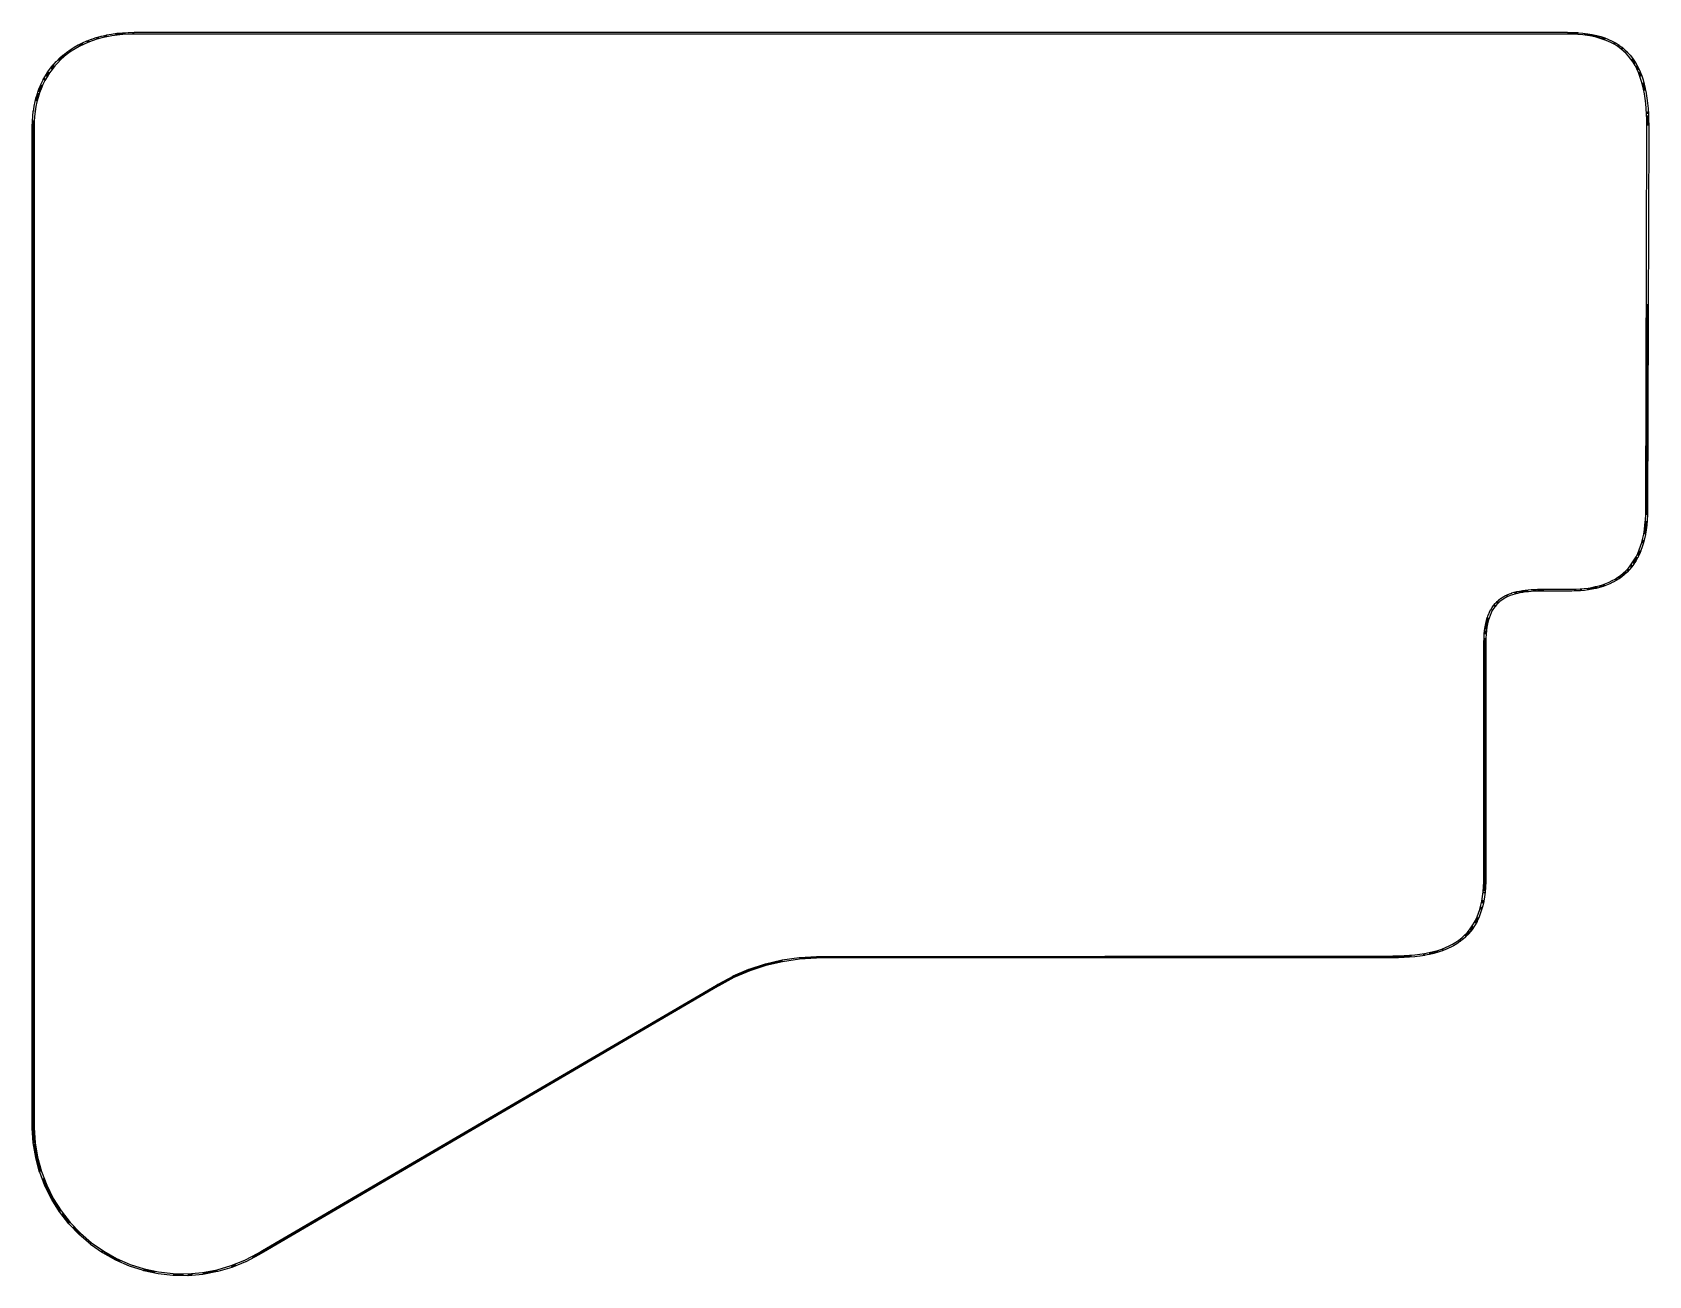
# Model space of a CAD drawing. Extents: x 2.66 to 9.48, y -6.37 to -1.13.
import ezdxf

# ---------------------------------------------------------------- set-up
doc = ezdxf.new("R2010")
doc.units = 0
doc.header["$MEASUREMENT"] = 0
doc.layers.add('BLACK', color=7, linetype='CONTINUOUS')

msp = doc.modelspace()

# ---------------------------------------------------------------- linework, layer by layer
at = {"layer": 'BLACK', "linetype": 'CONTINUOUS'}
for p, q in [((2.88894, -1.16188), (2.90795, -1.15464)), ((2.90795, -1.15464), (2.90806, -1.15458)), ((2.90806, -1.15458), (2.90829, -1.15451)), ((2.90806, -1.15458), (2.90806, -1.15458)), ((2.90806, -1.15458), (2.90806, -1.15458)), ((2.90829, -1.15451), (2.90834, -1.1545)), ((2.90834, -1.1545), (2.90843, -1.15447)), ((2.90834, -1.1545), (2.90834, -1.1545)), ((2.90843, -1.15447), (2.928, -1.14807)), ((2.90843, -1.15447), (2.90843, -1.15447)), ((2.93053, -1.15553), (2.91078, -1.16199)), ((2.928, -1.14807), (2.92802, -1.14806)), ((2.92802, -1.14806), (2.92808, -1.14804)), ((2.92808, -1.14804), (2.9281, -1.14803)), ((2.9281, -1.14803), (2.92822, -1.148)), ((2.92822, -1.148), (2.92824, -1.14799)), ((2.92824, -1.14799), (2.92831, -1.14797)), ((2.92831, -1.14797), (2.92847, -1.14792)), ((2.92847, -1.14792), (2.9285, -1.14792)), ((2.9285, -1.14792), (2.9488, -1.14231)), ((2.92957, -1.15171), (2.93752, -1.14951)), ((2.92962, -1.15169), (2.92957, -1.15171)), ((2.93752, -1.14951), (2.92962, -1.15169)), ((2.92962, -1.15169), (2.92962, -1.15169)), ((2.95095, -1.14988), (2.93053, -1.15553)), ((2.9488, -1.14231), (2.94886, -1.14229)), ((2.94886, -1.14229), (2.94891, -1.14227)), ((2.94891, -1.14227), (2.94895, -1.14225)), ((2.94891, -1.14227), (2.94891, -1.14227)), ((2.94895, -1.14225), (2.94905, -1.14223)), ((2.94905, -1.14223), (2.94914, -1.14221)), ((2.94914, -1.14221), (2.94925, -1.1422)), ((2.94925, -1.1422), (2.97023, -1.1374)), ((2.97209, -1.14506), (2.95095, -1.14988)), ((2.95952, -1.14389), (2.9712, -1.14122)), ((2.97115, -1.14123), (2.95952, -1.14389)), ((2.97023, -1.1374), (2.97025, -1.13739)), ((2.97025, -1.13739), (2.97041, -1.13736)), ((2.97041, -1.13736), (2.97048, -1.13734)), ((2.97048, -1.13734), (2.97051, -1.13734)), ((2.97051, -1.13734), (2.97053, -1.13733)), ((2.97053, -1.13733), (2.97057, -1.13733)), ((2.97057, -1.13733), (2.97058, -1.13733)), ((2.97058, -1.13733), (2.97061, -1.13732)), ((2.97061, -1.13732), (2.97065, -1.13731)), ((2.97061, -1.13732), (2.97061, -1.13732)), ((2.97065, -1.13731), (2.97067, -1.13731)), ((2.97067, -1.13731), (2.99241, -1.13334)), ((2.97116, -1.14123), (2.97115, -1.14123)), ((2.9712, -1.14122), (2.97116, -1.14123)), ((2.97116, -1.14123), (2.97116, -1.14123)), ((2.97116, -1.14123), (2.97116, -1.14123)), ((2.9712, -1.14122), (2.97124, -1.14121)), ((2.97124, -1.14121), (2.9712, -1.14122)), ((2.9712, -1.14122), (2.9712, -1.14122)), ((2.97128, -1.14121), (2.9713, -1.1412)), ((2.97131, -1.1412), (2.97128, -1.14121)), ((2.9713, -1.1412), (2.97131, -1.1412)), ((2.97379, -1.14075), (2.97138, -1.14119)), ((2.97138, -1.14119), (2.97139, -1.14118)), ((2.97139, -1.14118), (2.97379, -1.14075)), ((2.99382, -1.14108), (2.97209, -1.14506)), ((2.99241, -1.13334), (2.99249, -1.13332)), ((2.99249, -1.13332), (2.99258, -1.13331)), ((2.99258, -1.13331), (2.99261, -1.1333)), ((2.99261, -1.1333), (2.99262, -1.1333)), ((2.99262, -1.1333), (2.99262, -1.1333)), ((2.99262, -1.1333), (2.99262, -1.1333)), ((2.99262, -1.1333), (2.99266, -1.1333)), ((2.99266, -1.1333), (2.99272, -1.13329)), ((2.99272, -1.13329), (3.01511, -1.13017)), ((3.01626, -1.13796), (2.99382, -1.14108)), ((3.01573, -1.13406), (3.00929, -1.13496)), ((3.00929, -1.13496), (3.0157, -1.13407)), ((3.01511, -1.13017), (3.01517, -1.13015)), ((3.01517, -1.13015), (3.0153, -1.13014)), ((3.0153, -1.13014), (3.01539, -1.13013)), ((3.0153, -1.13014), (3.0153, -1.13014)), ((3.01539, -1.13013), (3.01549, -1.13012)), ((3.01549, -1.13012), (3.01549, -1.13012)), ((3.01549, -1.13012), (3.01555, -1.13012)), ((3.01555, -1.13012), (3.03847, -1.12788)), ((3.01555, -1.13012), (3.01555, -1.13012)), ((3.0157, -1.13407), (3.01573, -1.13406)), ((3.01589, -1.13404), (3.0388, -1.13181)), ((3.01594, -1.13404), (3.01589, -1.13404)), ((3.01589, -1.13404), (3.01589, -1.13404)), ((3.01596, -1.13403), (3.01594, -1.13404)), ((3.0388, -1.13181), (3.01596, -1.13403)), ((3.03929, -1.13571), (3.01626, -1.13796)), ((3.03847, -1.12788), (3.03861, -1.12787)), ((3.03861, -1.12787), (3.03865, -1.12786)), ((3.03865, -1.12786), (3.0387, -1.12786)), ((3.0387, -1.12786), (3.03886, -1.12784)), ((3.0388, -1.13181), (3.0388, -1.13181)), ((3.03886, -1.12784), (3.0389, -1.12785)), ((3.0389, -1.12785), (3.06256, -1.12649)), ((3.03908, -1.13178), (3.05148, -1.13107)), ((3.03911, -1.13178), (3.03908, -1.13178)), ((3.03908, -1.13178), (3.03908, -1.13178)), ((3.05148, -1.13107), (3.03911, -1.13178)), ((3.06295, -1.13435), (3.03929, -1.13571)), ((3.06256, -1.12649), (3.06272, -1.12647)), ((3.06272, -1.12647), (3.0628, -1.12648)), ((3.0628, -1.12648), (3.08709, -1.12603)), ((3.0873, -1.1339), (3.06295, -1.13435)), ((3.08118, -1.13007), (3.08717, -1.12996)), ((3.08718, -1.12996), (3.08118, -1.13007)), ((3.08709, -1.12603), (3.08711, -1.12602)), ((3.08711, -1.12602), (3.08719, -1.12602)), ((3.08717, -1.12996), (3.08718, -1.12996)), ((3.08719, -1.12602), (3.08726, -1.12602)), ((3.08726, -1.12602), (3.08728, -1.12602)), ((3.08728, -1.12602), (9.13475, -1.12602)), ((9.13477, -1.1339), (3.0873, -1.1339)), ((9.13475, -1.12602), (9.13477, -1.12602)), ((9.13477, -1.12602), (9.13485, -1.12602)), ((9.15721, -1.13426), (9.13477, -1.1339)), ((9.13485, -1.12602), (9.13493, -1.12602)), ((9.1349, -1.12996), (9.15724, -1.13032)), ((9.15726, -1.13032), (9.1349, -1.12996)), ((9.1349, -1.12996), (9.1349, -1.12996)), ((9.13493, -1.12602), (9.13495, -1.12603)), ((9.13495, -1.12603), (9.15739, -1.12639)), ((9.17872, -1.13534), (9.15721, -1.13426)), ((9.15724, -1.13032), (9.15726, -1.13032)), ((9.15726, -1.13032), (9.15726, -1.13032)), ((9.15732, -1.13032), (9.15734, -1.13032)), ((9.15736, -1.13032), (9.15732, -1.13032)), ((9.15734, -1.13032), (9.1574, -1.13032)), ((9.1574, -1.13032), (9.15736, -1.13032)), ((9.15739, -1.12639), (9.15744, -1.12638)), ((9.15739, -1.12639), (9.15739, -1.12639)), ((9.1574, -1.13032), (9.15743, -1.13033)), ((9.17888, -1.1314), (9.1574, -1.13032)), ((9.15743, -1.13033), (9.1789, -1.1314)), ((9.15744, -1.12638), (9.15749, -1.12639)), ((9.15749, -1.12639), (9.15753, -1.12639)), ((9.15753, -1.12639), (9.15758, -1.12639)), ((9.15758, -1.12639), (9.17901, -1.12747)), ((9.19936, -1.13714), (9.17872, -1.13534)), ((9.17889, -1.1314), (9.17888, -1.1314)), ((9.17892, -1.1314), (9.17889, -1.1314)), ((9.1789, -1.1314), (9.17892, -1.1314)), ((9.17901, -1.12747), (9.17903, -1.12746)), ((9.17903, -1.12746), (9.1792, -1.12748)), ((9.17909, -1.13142), (9.18019, -1.13151)), ((9.18019, -1.13151), (9.17909, -1.13142)), ((9.17909, -1.13142), (9.17909, -1.13142)), ((9.1792, -1.12748), (9.17922, -1.12748)), ((9.17922, -1.12748), (9.17923, -1.12748)), ((9.17923, -1.12748), (9.17925, -1.12748)), ((9.17925, -1.12748), (9.17929, -1.12748)), ((9.17929, -1.12748), (9.1793, -1.12748)), ((9.1793, -1.12748), (9.17932, -1.12748)), ((9.17932, -1.12748), (9.17937, -1.12749)), ((9.17937, -1.12749), (9.17946, -1.1275)), ((9.17946, -1.1275), (9.20009, -1.1293)), ((9.21914, -1.13967), (9.19936, -1.13714)), ((9.20009, -1.1293), (9.2001, -1.1293)), ((9.2001, -1.1293), (9.20015, -1.1293)), ((9.20015, -1.1293), (9.20019, -1.12931)), ((9.20019, -1.12931), (9.20024, -1.12931)), ((9.20024, -1.12931), (9.20039, -1.12933)), ((9.20039, -1.12933), (9.20042, -1.12934)), ((9.20042, -1.12934), (9.22008, -1.13185)), ((9.21956, -1.13575), (9.20483, -1.13387)), ((9.20483, -1.13387), (9.21957, -1.13575)), ((9.23805, -1.14292), (9.21914, -1.13967)), ((9.21957, -1.13575), (9.21956, -1.13575)), ((9.21986, -1.1358), (9.23869, -1.13903)), ((9.21988, -1.1358), (9.21986, -1.1358)), ((9.23867, -1.13903), (9.21988, -1.1358)), ((9.22008, -1.13185), (9.22013, -1.13185)), ((9.22013, -1.13185), (9.22027, -1.13187)), ((9.22027, -1.13187), (9.22027, -1.13187)), ((9.22027, -1.13187), (9.22029, -1.13187)), ((9.22029, -1.13187), (9.2203, -1.13188)), ((9.2203, -1.13188), (9.22041, -1.13189)), ((9.22041, -1.13189), (9.22048, -1.13191)), ((9.22048, -1.13191), (9.23937, -1.13515)), ((9.25613, -1.1469), (9.23805, -1.14292)), ((9.23869, -1.13903), (9.23867, -1.13903)), ((9.23937, -1.13515), (9.23937, -1.13515)), ((9.23937, -1.13515), (9.23938, -1.13516)), ((9.23938, -1.13516), (9.23947, -1.13516)), ((9.23947, -1.13516), (9.23953, -1.13518)), ((9.23953, -1.13518), (9.23959, -1.13519)), ((9.23959, -1.13519), (9.23973, -1.13523)), ((9.23973, -1.13523), (9.25777, -1.1392)), ((9.2569, -1.14304), (9.24013, -1.13935)), ((9.24013, -1.13935), (9.2569, -1.14304)), ((9.27336, -1.15161), (9.25613, -1.1469)), ((9.2569, -1.14304), (9.2569, -1.14304)), ((9.25723, -1.14312), (9.25722, -1.14312)), ((9.25722, -1.14312), (9.27432, -1.14779)), ((9.27432, -1.14779), (9.25723, -1.14312)), ((9.25777, -1.1392), (9.25782, -1.13921)), ((9.25782, -1.13921), (9.25796, -1.13924)), ((9.25796, -1.13924), (9.25798, -1.13925)), ((9.25798, -1.13925), (9.25801, -1.13925)), ((9.25801, -1.13925), (9.25804, -1.13926)), ((9.25804, -1.13926), (9.25816, -1.13929)), ((9.25816, -1.13929), (9.25822, -1.13931)), ((9.25822, -1.13931), (9.27541, -1.14401)), ((9.28978, -1.15706), (9.27336, -1.15161)), ((9.27432, -1.14779), (9.27432, -1.14779)), ((9.27541, -1.14401), (9.27546, -1.14402)), ((9.27546, -1.14402), (9.27559, -1.14406)), ((9.27559, -1.14406), (9.27564, -1.14407)), ((9.27564, -1.14407), (9.27565, -1.14408)), ((9.27565, -1.14408), (9.27565, -1.14408)), ((9.27565, -1.14408), (9.27571, -1.1441)), ((9.27571, -1.1441), (9.27576, -1.14411)), ((9.27576, -1.14411), (9.27578, -1.14412)), ((9.27578, -1.14412), (9.27586, -1.14414)), ((9.27586, -1.14414), (9.27587, -1.14415)), ((9.27587, -1.14415), (9.29222, -1.14957)), ((9.29097, -1.15331), (9.27829, -1.1491)), ((9.27829, -1.1491), (9.29098, -1.15331)), ((9.30539, -1.16324), (9.28978, -1.15706)), ((9.29098, -1.15331), (9.29097, -1.15331)), ((9.29342, -1.15427), (9.29128, -1.15342)), ((9.29128, -1.15342), (9.29128, -1.15342)), ((9.29128, -1.15342), (9.29342, -1.15427)), ((9.29222, -1.14957), (9.29227, -1.14958)), ((9.29227, -1.14958), (9.29241, -1.14963)), ((9.29241, -1.14963), (9.29246, -1.14965)), ((9.29246, -1.14965), (9.29246, -1.14965)), ((9.29246, -1.14965), (9.29258, -1.14969)), ((9.29258, -1.14969), (9.29266, -1.14973)), ((9.29266, -1.14973), (9.30839, -1.15596)), ((9.30839, -1.15596), (9.30846, -1.15599)), ((9.30846, -1.15599), (9.30847, -1.15599)), ((9.30847, -1.15599), (9.30848, -1.156)), ((9.30848, -1.156), (9.30849, -1.156)), ((9.30849, -1.156), (9.30852, -1.15601)), ((9.30852, -1.15601), (9.30853, -1.15602)), ((9.30853, -1.15602), (9.30855, -1.15602)), ((9.30855, -1.15602), (9.30862, -1.15606)), ((9.30862, -1.15606), (9.30865, -1.15608)), ((9.30865, -1.15608), (9.32359, -1.16305)), ((2.77305, -1.2353), (2.78708, -1.22282)), ((2.77575, -1.23819), (2.78972, -1.22576)), ((2.78962, -1.22583), (2.77585, -1.23809)), ((2.78708, -1.22282), (2.78714, -1.22276)), ((2.78714, -1.22276), (2.78722, -1.2227)), ((2.78722, -1.2227), (2.78723, -1.22269)), ((2.78723, -1.22269), (2.78724, -1.22268)), ((2.78723, -1.22269), (2.78723, -1.22269)), ((2.78724, -1.22268), (2.78731, -1.22263)), ((2.78731, -1.22263), (2.78744, -1.22251)), ((2.78744, -1.22251), (2.78746, -1.22251)), ((2.78746, -1.22251), (2.80208, -1.21088)), ((2.78964, -1.22582), (2.78962, -1.22583)), ((2.78973, -1.22574), (2.78964, -1.22582)), ((2.78972, -1.22576), (2.78976, -1.22573)), ((2.78975, -1.22573), (2.78973, -1.22574)), ((2.78979, -1.2257), (2.78975, -1.22573)), ((2.78976, -1.22573), (2.78979, -1.2257)), ((2.78979, -1.2257), (2.78982, -1.22567)), ((2.78982, -1.22567), (2.78979, -1.2257)), ((2.78983, -1.22566), (2.78987, -1.22564)), ((2.78985, -1.22565), (2.78983, -1.22566)), ((2.78994, -1.22557), (2.78985, -1.22565)), ((2.78987, -1.22564), (2.79983, -1.2177)), ((2.78996, -1.22556), (2.78994, -1.22557)), ((2.78997, -1.22554), (2.78996, -1.22556)), ((2.78998, -1.22553), (2.78997, -1.22554)), ((2.79983, -1.2177), (2.78998, -1.22553)), ((2.80705, -1.21697), (2.79233, -1.22871)), ((2.80208, -1.21088), (2.80211, -1.21085)), ((2.80211, -1.21084), (2.80212, -1.21083)), ((2.80211, -1.21085), (2.80211, -1.21084)), ((2.80212, -1.21083), (2.80226, -1.21072)), ((2.80226, -1.21072), (2.80241, -1.2106)), ((2.80241, -1.2106), (2.80242, -1.21059)), ((2.80242, -1.21059), (2.80254, -1.21053)), ((2.80242, -1.21059), (2.80242, -1.21059)), ((2.80254, -1.21053), (2.81792, -1.19956)), ((2.82252, -1.20595), (2.80705, -1.21697)), ((2.81792, -1.19956), (2.81796, -1.19952)), ((2.81796, -1.19952), (2.81808, -1.19945)), ((2.82019, -1.20277), (2.81796, -1.20437)), ((2.81796, -1.20437), (2.8202, -1.20277)), ((2.81808, -1.19945), (2.81811, -1.19942)), ((2.81811, -1.19942), (2.81815, -1.1994)), ((2.81815, -1.1994), (2.81817, -1.19938)), ((2.81817, -1.19938), (2.81827, -1.19933)), ((2.81827, -1.19933), (2.81836, -1.19928)), ((2.81836, -1.19928), (2.81837, -1.19928)), ((2.81837, -1.19928), (2.83445, -1.18905)), ((2.8202, -1.20277), (2.82019, -1.20277)), ((2.83873, -1.19565), (2.82252, -1.20595)), ((2.83445, -1.18905), (2.83446, -1.18905)), ((2.83446, -1.18905), (2.83457, -1.18898)), ((2.83457, -1.18898), (2.83465, -1.18891)), ((2.83465, -1.18891), (2.8348, -1.18883)), ((2.8348, -1.18883), (2.85183, -1.17923)), ((2.85569, -1.18609), (2.83873, -1.19565)), ((2.85183, -1.17923), (2.85185, -1.17921)), ((2.85185, -1.17921), (2.8519, -1.17918)), ((2.8519, -1.17918), (2.85195, -1.17915)), ((2.85195, -1.17915), (2.85198, -1.17914)), ((2.85198, -1.17914), (2.85199, -1.17913)), ((2.85199, -1.17913), (2.85205, -1.1791)), ((2.85205, -1.1791), (2.8522, -1.17902)), ((2.8522, -1.17902), (2.85222, -1.17901)), ((2.85222, -1.17901), (2.8699, -1.1702)), ((2.85405, -1.1825), (2.8716, -1.17376)), ((2.85407, -1.18249), (2.85405, -1.1825)), ((2.87155, -1.17377), (2.85407, -1.18249)), ((2.87335, -1.17728), (2.85569, -1.18609)), ((2.8699, -1.1702), (2.86993, -1.17018)), ((2.86993, -1.17018), (2.86994, -1.17018)), ((2.86994, -1.17018), (2.86995, -1.17017)), ((2.86995, -1.17017), (2.86997, -1.17016)), ((2.86997, -1.17016), (2.86998, -1.17016)), ((2.86998, -1.17016), (2.87, -1.17015)), ((2.87, -1.17015), (2.87007, -1.17012)), ((2.87007, -1.17012), (2.87013, -1.1701)), ((2.87013, -1.1701), (2.87021, -1.17007)), ((2.87021, -1.17007), (2.87022, -1.17006)), ((2.87022, -1.17006), (2.87022, -1.17006)), ((2.87022, -1.17006), (2.87023, -1.17006)), ((2.87023, -1.17006), (2.8885, -1.16206)), ((2.87156, -1.17377), (2.87155, -1.17377)), ((2.87158, -1.17376), (2.87156, -1.17377)), ((2.87161, -1.17376), (2.87158, -1.17376)), ((2.8716, -1.17376), (2.87161, -1.17376)), ((2.89173, -1.16924), (2.87335, -1.17728)), ((2.8885, -1.16206), (2.88852, -1.16205)), ((2.88852, -1.16205), (2.88856, -1.16203)), ((2.88856, -1.16203), (2.88857, -1.16203)), ((2.88857, -1.16203), (2.88873, -1.16194)), ((2.89013, -1.16565), (2.88862, -1.16631)), ((2.88862, -1.16631), (2.89013, -1.16565)), ((2.88873, -1.16194), (2.88894, -1.16188)), ((2.88873, -1.16194), (2.88873, -1.16194)), ((2.88873, -1.16194), (2.88873, -1.16194)), ((2.89013, -1.16565), (2.89013, -1.16565)), ((2.89039, -1.16554), (2.897, -1.16302)), ((2.89042, -1.16553), (2.89039, -1.16554)), ((2.897, -1.16302), (2.89042, -1.16552)), ((2.89042, -1.16552), (2.89042, -1.16553)), ((2.91078, -1.16199), (2.89173, -1.16924)), ((9.32019, -1.17015), (9.30539, -1.16324)), ((9.33422, -1.1778), (9.32019, -1.17015)), ((9.32359, -1.16305), (9.32364, -1.16307)), ((9.32364, -1.16307), (9.32378, -1.16314)), ((9.32378, -1.16314), (9.32392, -1.1632)), ((9.32392, -1.1632), (9.32397, -1.16324)), ((9.32397, -1.16324), (9.33795, -1.17087)), ((9.33612, -1.17436), (9.32972, -1.17086)), ((9.32972, -1.17086), (9.33613, -1.17436)), ((9.34747, -1.1862), (9.33422, -1.1778)), ((9.33613, -1.17436), (9.33612, -1.17436)), ((9.33795, -1.17087), (9.33796, -1.17087)), ((9.33796, -1.17087), (9.33811, -1.17096)), ((9.33811, -1.17096), (9.33819, -1.171)), ((9.33819, -1.171), (9.3382, -1.17101)), ((9.3382, -1.17101), (9.33821, -1.17101)), ((9.33821, -1.17101), (9.33821, -1.17101)), ((9.33821, -1.17101), (9.33824, -1.17103)), ((9.33824, -1.17103), (9.33826, -1.17104)), ((9.33826, -1.17104), (9.33832, -1.17108)), ((9.33832, -1.17108), (9.33846, -1.17117)), ((9.33846, -1.17117), (9.33847, -1.17117)), ((9.33847, -1.17117), (9.35165, -1.17953)), ((9.35997, -1.19534), (9.34747, -1.1862)), ((9.34954, -1.18285), (9.34787, -1.18179)), ((9.34787, -1.18179), (9.34954, -1.18285)), ((9.34954, -1.18285), (9.34954, -1.18285)), ((9.34981, -1.18303), (9.3498, -1.18302)), ((9.3498, -1.18302), (9.35422, -1.18626)), ((9.35422, -1.18626), (9.34981, -1.18303)), ((9.35165, -1.17953), (9.35167, -1.17953)), ((9.35167, -1.17953), (9.35182, -1.17963)), ((9.35182, -1.17963), (9.35188, -1.17967)), ((9.35188, -1.17967), (9.3519, -1.17968)), ((9.3519, -1.17968), (9.35192, -1.17969)), ((9.35192, -1.17969), (9.35192, -1.1797)), ((9.35192, -1.1797), (9.35194, -1.17971)), ((9.35194, -1.17971), (9.35198, -1.17974)), ((9.35198, -1.17974), (9.35203, -1.17977)), ((9.35203, -1.17977), (9.35204, -1.17978)), ((9.35204, -1.17978), (9.3521, -1.17982)), ((9.3521, -1.17982), (9.35212, -1.17984)), ((9.35212, -1.17984), (9.36458, -1.18895)), ((9.37173, -1.20523), (9.35997, -1.19534)), ((9.36248, -1.1923), (9.36746, -1.1965)), ((9.36746, -1.1965), (9.36248, -1.1923)), ((9.36248, -1.1923), (9.36248, -1.1923)), ((9.36458, -1.18895), (9.36458, -1.18895)), ((9.36458, -1.18895), (9.36471, -1.18905)), ((9.36471, -1.18905), (9.36481, -1.18912)), ((9.36481, -1.18912), (9.36481, -1.18912)), ((9.36481, -1.18912), (9.36481, -1.18913)), ((9.36481, -1.18913), (9.36482, -1.18913)), ((9.36482, -1.18913), (9.36483, -1.18914)), ((9.36483, -1.18914), (9.36485, -1.18916)), ((9.36485, -1.18916), (9.36487, -1.18917)), ((9.36487, -1.18917), (9.36492, -1.18921)), ((9.36492, -1.18921), (9.36498, -1.18926)), ((9.36498, -1.18926), (9.36499, -1.18927)), ((9.36499, -1.18927), (9.36505, -1.18932)), ((9.36505, -1.18932), (9.36506, -1.18933)), ((9.36506, -1.18933), (9.3769, -1.19929)), ((9.38277, -1.21589), (9.37173, -1.20523)), ((9.3769, -1.19929), (9.37696, -1.19934)), ((9.37696, -1.19934), (9.37697, -1.19935)), ((9.37697, -1.19935), (9.37698, -1.19936)), ((9.37698, -1.19936), (9.377, -1.19938)), ((9.377, -1.19938), (9.37702, -1.1994)), ((9.37702, -1.1994), (9.37703, -1.19941)), ((9.37703, -1.19941), (9.37704, -1.19941)), ((9.37704, -1.19941), (9.3771, -1.19948)), ((9.3771, -1.19948), (9.37715, -1.19952)), ((9.37715, -1.19952), (9.3883, -1.21028)), ((9.39309, -1.2273), (9.38277, -1.21589)), ((9.3883, -1.21028), (9.38831, -1.2103)), ((9.38831, -1.2103), (9.38835, -1.21033)), ((9.38835, -1.21033), (9.38836, -1.21034)), ((9.38836, -1.21034), (9.38838, -1.21036)), ((9.38838, -1.21036), (9.38839, -1.21037)), ((9.38839, -1.21037), (9.3884, -1.21038)), ((9.3884, -1.21038), (9.38841, -1.21039)), ((9.38841, -1.21039), (9.38843, -1.21041)), ((9.38843, -1.21041), (9.38847, -1.21046)), ((9.38847, -1.21046), (9.38852, -1.2105)), ((9.38852, -1.2105), (9.38854, -1.21053)), ((9.38854, -1.21053), (9.38862, -1.21062)), ((9.38862, -1.21062), (9.38863, -1.21063)), ((9.38863, -1.21063), (9.39899, -1.22209)), ((9.4027, -1.23949), (9.39309, -1.2273)), ((9.39899, -1.22209), (9.39903, -1.22214)), ((9.39903, -1.22214), (9.39905, -1.22216)), ((9.39905, -1.22216), (9.39908, -1.22219)), ((9.39908, -1.22219), (9.39909, -1.2222)), ((9.39909, -1.2222), (9.3991, -1.22222)), ((9.3991, -1.22222), (9.39912, -1.22224)), ((9.39912, -1.22224), (9.39912, -1.22224)), ((9.39912, -1.22224), (9.39913, -1.22225)), ((9.39913, -1.22225), (9.39915, -1.22227)), ((9.39915, -1.22227), (9.39918, -1.22232)), ((9.39918, -1.22232), (9.39924, -1.22239)), ((9.39924, -1.22239), (9.39924, -1.22239)), ((9.39924, -1.22239), (9.40894, -1.23468)), ((2.71352, -1.309), (2.72353, -1.29335)), ((2.71691, -1.31101), (2.72686, -1.29547)), ((2.72679, -1.29556), (2.71691, -1.311)), ((2.72353, -1.29335), (2.72354, -1.29332)), ((2.72354, -1.29332), (2.72363, -1.29319)), ((2.72363, -1.29319), (2.72367, -1.29313)), ((2.72367, -1.29313), (2.72369, -1.2931)), ((2.72369, -1.2931), (2.72376, -1.293)), ((2.72376, -1.293), (2.72381, -1.29295)), ((2.72381, -1.29295), (2.72385, -1.2929)), ((2.72385, -1.2929), (2.73458, -1.278)), ((2.72385, -1.2929), (2.72385, -1.2929)), ((2.72682, -1.29552), (2.72679, -1.29556)), ((2.72683, -1.29551), (2.72682, -1.29552)), ((2.72684, -1.2955), (2.72683, -1.29551)), ((2.72686, -1.29547), (2.72684, -1.29549)), ((2.72684, -1.29549), (2.72684, -1.2955)), ((2.72708, -1.29515), (2.72788, -1.29405)), ((2.72709, -1.29514), (2.72708, -1.29515)), ((2.72788, -1.29405), (2.72709, -1.29514)), ((2.74105, -1.28247), (2.73021, -1.29754)), ((2.73458, -1.278), (2.73461, -1.27794)), ((2.73461, -1.27794), (2.73465, -1.27787)), ((2.73465, -1.27787), (2.73469, -1.2778)), ((2.73469, -1.2778), (2.73472, -1.27776)), ((2.73472, -1.27776), (2.73473, -1.27774)), ((2.73473, -1.27774), (2.73479, -1.27767)), ((2.73479, -1.27767), (2.73483, -1.27762)), ((2.73483, -1.27762), (2.73486, -1.27759)), ((2.73486, -1.27759), (2.74647, -1.26324)), ((2.73804, -1.27993), (2.74921, -1.26611)), ((2.73806, -1.27989), (2.73804, -1.27993)), ((2.74921, -1.26611), (2.73806, -1.27989)), ((2.73806, -1.27989), (2.73806, -1.27989)), ((2.75272, -1.26803), (2.74105, -1.28247)), ((2.74647, -1.26324), (2.7465, -1.26318)), ((2.7465, -1.26318), (2.74654, -1.26311)), ((2.74654, -1.26311), (2.74661, -1.26303)), ((2.74661, -1.26303), (2.74668, -1.26293)), ((2.74668, -1.26293), (2.74674, -1.26288)), ((2.74674, -1.26288), (2.74679, -1.26281)), ((2.74679, -1.26281), (2.74688, -1.26274)), ((2.74688, -1.26273), (2.74693, -1.26269)), ((2.74688, -1.26274), (2.74688, -1.26273)), ((2.74693, -1.26269), (2.74697, -1.26266)), ((2.74697, -1.26266), (2.75923, -1.24904)), ((2.76513, -1.25425), (2.75272, -1.26803)), ((2.75923, -1.24904), (2.7593, -1.24896)), ((2.7593, -1.24896), (2.75937, -1.24886)), ((2.75937, -1.24886), (2.75942, -1.24881)), ((2.75942, -1.24881), (2.75947, -1.24876)), ((2.75947, -1.24876), (2.75956, -1.24868)), ((2.75956, -1.24868), (2.75965, -1.24859)), ((2.75965, -1.24859), (2.75969, -1.24857)), ((2.75969, -1.24857), (2.77278, -1.23556)), ((2.77836, -1.24114), (2.76513, -1.25425)), ((2.76852, -1.24534), (2.77559, -1.23834)), ((2.77554, -1.23837), (2.76852, -1.24534)), ((2.77278, -1.23556), (2.77282, -1.23551)), ((2.77282, -1.23551), (2.7729, -1.23544)), ((2.7729, -1.23544), (2.77293, -1.2354)), ((2.77293, -1.2354), (2.77305, -1.2353)), ((2.77557, -1.23834), (2.77554, -1.23837)), ((2.77563, -1.2383), (2.77557, -1.23834)), ((2.77559, -1.23834), (2.77563, -1.2383)), ((2.77578, -1.23815), (2.77575, -1.23819)), ((2.77584, -1.23809), (2.77578, -1.23815)), ((2.77585, -1.23809), (2.77584, -1.23809)), ((2.79233, -1.22871), (2.77836, -1.24114)), ((9.41163, -1.25246), (9.4027, -1.23949)), ((9.40593, -1.23723), (9.41489, -1.25025)), ((9.4149, -1.25026), (9.40593, -1.23723)), ((9.40593, -1.23723), (9.40593, -1.23723)), ((9.40593, -1.23723), (9.40593, -1.23723)), ((9.40894, -1.23468), (9.40898, -1.23473)), ((9.40898, -1.23473), (9.40899, -1.23475)), ((9.40899, -1.23475), (9.40901, -1.23477)), ((9.40901, -1.23477), (9.40904, -1.2348)), ((9.40904, -1.2348), (9.40906, -1.23484)), ((9.40906, -1.23484), (9.40909, -1.23488)), ((9.40909, -1.23488), (9.40918, -1.235)), ((9.40918, -1.235), (9.40919, -1.23503)), ((9.40919, -1.23503), (9.41817, -1.24806)), ((9.41988, -1.26621), (9.41163, -1.25246)), ((9.41489, -1.25025), (9.4149, -1.25027)), ((9.4149, -1.25027), (9.4149, -1.25026)), ((9.41922, -1.25745), (9.41498, -1.25038)), ((9.41498, -1.25038), (9.41498, -1.25038)), ((9.41498, -1.25038), (9.41499, -1.25041)), ((9.41499, -1.25041), (9.41922, -1.25745)), ((9.41817, -1.24806), (9.4182, -1.24811)), ((9.4182, -1.24811), (9.41822, -1.24814)), ((9.41822, -1.24814), (9.41824, -1.24817)), ((9.41824, -1.24817), (9.41825, -1.24819)), ((9.41825, -1.24819), (9.41827, -1.24822)), ((9.41827, -1.24822), (9.41828, -1.24823)), ((9.41828, -1.24823), (9.41829, -1.24824)), ((9.41829, -1.24824), (9.4183, -1.24826)), ((9.4183, -1.24826), (9.4183, -1.24826)), ((9.4183, -1.24826), (9.41833, -1.2483)), ((9.41833, -1.2483), (9.41835, -1.24834)), ((9.41835, -1.24834), (9.42669, -1.26224)), ((9.42747, -1.28075), (9.41988, -1.26621)), ((9.43097, -1.27894), (9.42475, -1.26703)), ((9.42475, -1.26703), (9.43096, -1.27894)), ((9.42669, -1.26224), (9.42673, -1.2623)), ((9.42673, -1.2623), (9.42673, -1.26232)), ((9.42673, -1.26232), (9.42675, -1.26234)), ((9.42675, -1.26234), (9.42675, -1.26235)), ((9.42675, -1.26235), (9.42676, -1.26236)), ((9.42676, -1.26236), (9.42676, -1.26237)), ((9.42676, -1.26237), (9.42677, -1.26238)), ((9.42677, -1.26238), (9.42681, -1.26246)), ((9.42681, -1.26246), (9.4269, -1.26262)), ((9.4269, -1.26262), (9.4269, -1.26263)), ((9.4269, -1.26263), (9.43441, -1.27704)), ((9.43439, -1.29609), (9.42747, -1.28075)), ((9.43096, -1.27894), (9.43097, -1.27895)), ((9.43097, -1.27895), (9.43097, -1.27894)), ((9.43334, -1.2842), (9.43104, -1.2791)), ((9.43104, -1.2791), (9.43105, -1.27912)), ((9.43105, -1.27912), (9.43334, -1.2842)), ((9.43441, -1.27704), (9.43441, -1.27704)), ((9.43441, -1.27704), (9.43449, -1.2772)), ((9.43449, -1.2772), (9.43455, -1.2773)), ((9.43455, -1.2773), (9.43455, -1.2773)), ((9.43455, -1.2773), (9.43455, -1.2773)), ((9.43455, -1.2773), (9.43455, -1.27731)), ((9.43455, -1.27731), (9.43456, -1.27732)), ((9.43456, -1.27732), (9.43456, -1.27732)), ((9.43456, -1.27732), (9.43456, -1.27732)), ((9.43456, -1.27732), (9.43456, -1.27733)), ((9.43456, -1.27733), (9.43456, -1.27733)), ((9.43456, -1.27733), (9.43458, -1.27738)), ((9.43458, -1.27738), (9.43461, -1.27743)), ((9.43461, -1.27743), (9.43462, -1.27746)), ((9.43462, -1.27746), (9.44153, -1.29278)), ((9.43808, -1.2947), (9.43806, -1.29468)), ((9.43806, -1.29468), (9.43806, -1.29468)), ((9.43806, -1.29468), (9.4443, -1.31074)), ((9.4443, -1.31074), (9.43808, -1.2947)), ((9.44153, -1.29278), (9.44153, -1.29278)), ((9.44153, -1.29278), (9.44161, -1.29295)), ((9.44161, -1.29295), (9.44161, -1.29296)), ((9.44161, -1.29296), (9.44161, -1.29296)), ((9.44161, -1.29296), (9.44163, -1.293)), ((9.44163, -1.293), (9.44166, -1.29306)), ((9.44166, -1.29306), (9.44166, -1.29306)), ((9.44166, -1.29306), (9.44166, -1.29306)), ((9.44166, -1.29306), (9.44169, -1.29314)), ((9.44169, -1.29314), (9.44169, -1.29315)), ((9.44169, -1.29315), (9.44173, -1.29323)), ((9.44173, -1.29323), (9.44173, -1.29325)), ((9.44173, -1.29325), (9.44798, -1.30933)), ((2.6809, -1.37926), (2.68755, -1.3613)), ((2.68572, -1.37759), (2.69129, -1.36263)), ((2.69119, -1.36282), (2.68572, -1.37759)), ((2.68755, -1.3613), (2.68756, -1.36125)), ((2.68756, -1.36125), (2.68762, -1.36112)), ((2.68762, -1.36112), (2.68764, -1.36108)), ((2.68764, -1.36107), (2.68766, -1.361)), ((2.68764, -1.36108), (2.68764, -1.36107)), ((2.68766, -1.361), (2.68771, -1.3609)), ((2.68771, -1.3609), (2.69524, -1.34355)), ((2.69122, -1.36277), (2.69119, -1.36282)), ((2.69126, -1.36267), (2.69122, -1.36277)), ((2.69129, -1.36262), (2.69126, -1.36267)), ((2.69129, -1.36263), (2.69129, -1.36262)), ((2.69137, -1.36242), (2.69135, -1.36246)), ((2.69135, -1.36246), (2.69136, -1.36245)), ((2.69136, -1.36245), (2.69687, -1.34969)), ((2.6914, -1.36231), (2.69137, -1.36242)), ((2.69687, -1.34969), (2.6914, -1.36229)), ((2.6914, -1.36229), (2.6914, -1.36231)), ((2.70253, -1.34649), (2.69498, -1.36401)), ((2.69524, -1.34355), (2.69525, -1.3435)), ((2.69525, -1.3435), (2.6953, -1.34337)), ((2.6953, -1.34337), (2.69534, -1.34323)), ((2.69534, -1.34323), (2.69536, -1.34318)), ((2.69536, -1.34318), (2.69538, -1.34314)), ((2.69538, -1.34314), (2.69545, -1.34301)), ((2.69545, -1.34301), (2.69552, -1.34289)), ((2.69552, -1.34289), (2.69555, -1.34285)), ((2.69555, -1.34285), (2.69558, -1.34281)), ((2.69558, -1.3428), (2.7038, -1.32626)), ((2.69558, -1.34281), (2.69558, -1.3428)), ((2.71095, -1.32957), (2.70253, -1.34649)), ((2.7038, -1.32626), (2.70384, -1.32616)), ((2.70384, -1.32616), (2.70388, -1.32602)), ((2.70388, -1.32602), (2.7039, -1.32598)), ((2.7039, -1.32598), (2.70392, -1.32593)), ((2.70392, -1.32593), (2.704, -1.32581)), ((2.704, -1.32581), (2.70406, -1.32568)), ((2.70406, -1.32568), (2.70409, -1.32564)), ((2.70409, -1.32564), (2.70412, -1.3256)), ((2.70412, -1.3256), (2.70417, -1.32554)), ((2.70417, -1.32554), (2.71324, -1.3095)), ((2.70754, -1.32761), (2.70751, -1.32765)), ((2.70751, -1.32765), (2.70752, -1.32764)), ((2.70752, -1.32764), (2.71164, -1.32033)), ((2.70755, -1.32758), (2.70754, -1.32761)), ((2.71164, -1.32033), (2.70755, -1.32758)), ((2.72015, -1.31325), (2.71095, -1.32957)), ((2.71324, -1.3095), (2.71325, -1.30946)), ((2.71325, -1.30946), (2.71328, -1.30941)), ((2.71328, -1.30941), (2.71329, -1.30936)), ((2.71329, -1.30936), (2.71337, -1.30924)), ((2.71337, -1.30924), (2.71343, -1.30912)), ((2.71343, -1.30912), (2.71346, -1.30909)), ((2.71346, -1.30909), (2.71347, -1.30906)), ((2.71347, -1.30906), (2.71349, -1.30904)), ((2.71349, -1.30904), (2.71349, -1.30903)), ((2.71349, -1.30903), (2.7135, -1.30903)), ((2.7135, -1.30903), (2.71352, -1.309)), ((2.71691, -1.311), (2.71691, -1.31101)), ((2.73021, -1.29754), (2.72015, -1.31325)), ((9.44066, -1.31224), (9.43439, -1.29609)), ((9.4463, -1.3292), (9.44066, -1.31224)), ((9.4443, -1.31074), (9.4443, -1.31074)), ((9.4513, -1.34697), (9.4463, -1.3292)), ((9.44798, -1.30933), (9.44799, -1.30935)), ((9.44799, -1.30935), (9.44805, -1.30951)), ((9.44805, -1.30951), (9.44807, -1.30957)), ((9.44807, -1.30957), (9.44808, -1.30958)), ((9.44808, -1.30958), (9.44809, -1.30963)), ((9.44809, -1.30963), (9.4481, -1.30964)), ((9.4481, -1.30964), (9.44814, -1.30974)), ((9.44814, -1.30974), (9.44814, -1.30979)), ((9.44814, -1.30979), (9.45379, -1.32678)), ((9.45568, -1.36556), (9.4513, -1.34697)), ((9.45508, -1.34588), (9.4531, -1.33885)), ((9.4531, -1.33885), (9.45509, -1.34589)), ((9.45379, -1.32678), (9.4538, -1.3268)), ((9.4538, -1.3268), (9.4538, -1.32682)), ((9.4538, -1.32682), (9.45381, -1.32683)), ((9.45381, -1.32683), (9.45382, -1.32685)), ((9.45382, -1.32685), (9.45382, -1.32688)), ((9.45382, -1.32688), (9.45383, -1.32689)), ((9.45383, -1.32689), (9.45384, -1.32692)), ((9.45384, -1.32692), (9.45388, -1.32707)), ((9.45388, -1.32707), (9.45389, -1.32711)), ((9.45389, -1.32711), (9.45886, -1.34477)), ((9.45509, -1.34589), (9.45508, -1.34588)), ((9.45509, -1.34589), (9.45509, -1.3459)), ((9.45509, -1.3459), (9.45509, -1.34589)), ((9.45948, -1.36453), (9.45515, -1.34614)), ((9.45515, -1.34614), (9.45515, -1.34614)), ((9.45515, -1.34614), (9.45948, -1.36454)), ((9.45886, -1.34477), (9.45887, -1.3448)), ((9.45887, -1.3448), (9.45891, -1.34495)), ((9.45891, -1.34495), (9.45893, -1.34501)), ((9.45893, -1.34501), (9.45893, -1.34503)), ((9.45893, -1.34503), (9.45895, -1.34509)), ((9.45895, -1.34509), (9.46335, -1.36377)), ((9.46335, -1.36377), (9.46338, -1.36389)), ((9.46338, -1.36389), (9.46339, -1.36399)), ((2.66557, -1.43807), (2.66968, -1.41845)), ((2.66968, -1.41843), (2.6697, -1.41829)), ((2.66968, -1.41845), (2.66968, -1.41843)), ((2.6697, -1.41829), (2.66971, -1.41816)), ((2.66971, -1.41816), (2.66976, -1.41801)), ((2.66976, -1.41801), (2.67474, -1.39883)), ((2.67739, -1.41993), (2.67328, -1.43967)), ((2.67445, -1.4156), (2.6786, -1.39974)), ((2.67854, -1.39988), (2.67445, -1.4156)), ((2.67474, -1.39883), (2.67475, -1.39874)), ((2.67475, -1.39874), (2.67477, -1.39869)), ((2.67477, -1.39869), (2.67478, -1.39863)), ((2.67478, -1.39863), (2.67482, -1.3985)), ((2.67482, -1.3985), (2.67487, -1.39837)), ((2.67487, -1.39837), (2.67489, -1.39832)), ((2.67489, -1.39832), (2.67491, -1.39827)), ((2.67491, -1.39827), (2.67493, -1.39824)), ((2.67493, -1.39824), (2.68069, -1.37985)), ((2.6824, -1.40074), (2.67739, -1.41993)), ((2.67856, -1.39984), (2.67854, -1.39988)), ((2.6786, -1.39971), (2.67856, -1.39984)), ((2.6786, -1.39974), (2.6786, -1.3997)), ((2.6786, -1.3997), (2.6786, -1.39971)), ((2.67866, -1.39953), (2.68405, -1.3823)), ((2.67867, -1.39947), (2.67866, -1.39952)), ((2.67866, -1.39952), (2.67866, -1.39953)), ((2.68405, -1.3823), (2.67867, -1.39945)), ((2.67867, -1.39945), (2.67867, -1.39947)), ((2.68069, -1.37985), (2.6807, -1.3798)), ((2.6807, -1.3798), (2.68071, -1.37975)), ((2.68071, -1.37975), (2.68072, -1.3797)), ((2.68072, -1.3797), (2.68077, -1.37957)), ((2.68077, -1.37957), (2.68081, -1.37943)), ((2.68081, -1.37943), (2.68084, -1.37939)), ((2.68084, -1.37939), (2.68085, -1.37934)), ((2.68085, -1.37934), (2.6809, -1.37926)), ((2.68824, -1.38209), (2.6824, -1.40074)), ((2.69498, -1.36401), (2.68824, -1.38209)), ((9.45944, -1.38497), (9.45568, -1.36556)), ((9.4626, -1.4052), (9.45944, -1.38497)), ((9.45948, -1.36454), (9.45948, -1.36453)), ((9.45955, -1.36485), (9.45955, -1.36484)), ((9.45955, -1.36484), (9.46081, -1.37135)), ((9.46081, -1.37135), (9.45955, -1.36485)), ((9.46516, -1.42626), (9.4626, -1.4052)), ((9.46339, -1.36399), (9.4634, -1.364)), ((9.4634, -1.364), (9.46342, -1.36408)), ((9.46342, -1.36408), (9.46342, -1.3641)), ((9.46342, -1.3641), (9.46717, -1.38347)), ((9.46714, -1.44816), (9.46516, -1.42626)), ((9.46717, -1.38347), (9.46718, -1.38349)), ((9.46718, -1.38349), (9.46719, -1.38355)), ((9.46719, -1.38355), (9.46719, -1.38358)), ((9.46719, -1.38358), (9.4672, -1.38362)), ((9.4672, -1.38362), (9.4672, -1.38363)), ((9.4672, -1.38363), (9.4672, -1.38363)), ((9.4672, -1.38363), (9.46721, -1.38367)), ((9.46721, -1.38367), (9.46721, -1.38371)), ((9.46721, -1.38371), (9.46721, -1.38371)), ((9.46721, -1.38371), (9.46721, -1.38371)), ((9.46721, -1.38371), (9.46721, -1.38371)), ((9.46721, -1.38371), (9.47037, -1.40391)), ((9.47037, -1.40391), (9.47038, -1.40397)), ((9.47038, -1.40397), (9.4704, -1.40411)), ((9.4704, -1.40411), (9.4704, -1.40415)), ((9.4704, -1.40415), (9.47041, -1.40418)), ((9.47041, -1.40418), (9.47042, -1.40424)), ((9.47042, -1.40424), (9.47042, -1.40426)), ((9.47042, -1.40426), (9.47296, -1.4252)), ((9.47296, -1.4252), (9.47297, -1.42522)), ((9.47297, -1.42522), (9.47298, -1.42535)), ((9.47298, -1.42535), (9.47298, -1.42535)), ((9.47298, -1.42535), (9.47299, -1.42538)), ((9.47299, -1.42538), (9.47299, -1.4254)), ((9.47299, -1.4254), (9.473, -1.42545)), ((9.473, -1.42545), (9.473, -1.42549)), ((9.473, -1.42549), (9.473, -1.42554)), ((9.473, -1.42554), (9.47301, -1.42562)), ((9.47301, -1.42562), (9.47301, -1.42564)), ((9.47301, -1.42564), (9.47301, -1.42564)), ((9.47301, -1.42564), (9.47497, -1.44735)), ((2.65851, -1.50147), (2.65992, -1.48014)), ((2.65992, -1.47999), (2.65993, -1.47991)), ((2.65992, -1.48001), (2.65992, -1.47999)), ((2.65992, -1.48002), (2.65992, -1.48001)), ((2.65992, -1.4801), (2.65992, -1.48002)), ((2.65992, -1.48014), (2.65992, -1.4801)), ((2.65993, -1.47991), (2.65995, -1.47973)), ((2.65995, -1.47972), (2.66224, -1.45911)), ((2.65995, -1.47973), (2.65995, -1.47972)), ((2.66224, -1.45899), (2.66225, -1.45893)), ((2.66224, -1.45902), (2.66224, -1.45899)), ((2.66224, -1.45911), (2.66224, -1.45902)), ((2.66225, -1.45887), (2.66226, -1.45883)), ((2.66225, -1.45893), (2.66225, -1.45887)), ((2.66226, -1.45883), (2.66227, -1.4587)), ((2.66227, -1.4587), (2.66229, -1.45864)), ((2.66229, -1.45864), (2.6655, -1.43854)), ((2.66268, -1.49806), (2.66244, -1.50167)), ((2.66245, -1.50167), (2.66268, -1.49806)), ((2.6655, -1.43854), (2.66552, -1.43835)), ((2.6655, -1.43854), (2.6655, -1.43854)), ((2.66552, -1.43835), (2.66554, -1.43817)), ((2.66554, -1.43817), (2.66557, -1.43807)), ((2.66618, -1.45925), (2.66643, -1.45771)), ((2.66643, -1.45771), (2.66618, -1.45924)), ((2.66618, -1.45924), (2.66618, -1.45925)), ((2.66775, -1.48068), (2.66638, -1.50193)), ((2.67006, -1.45992), (2.66775, -1.48068)), ((2.67328, -1.43967), (2.67006, -1.45992)), ((9.46854, -1.47088), (9.46714, -1.44816)), ((9.46937, -1.49445), (9.46854, -1.47088)), ((9.46965, -1.51886), (9.46937, -1.49445)), ((9.47247, -1.4706), (9.47185, -1.46054)), ((9.47185, -1.46054), (9.47246, -1.4706)), ((9.47246, -1.4706), (9.47247, -1.47062)), ((9.47247, -1.47062), (9.47247, -1.4706)), ((9.4733, -1.49414), (9.47267, -1.47647)), ((9.47267, -1.47647), (9.4733, -1.49415)), ((9.4733, -1.49415), (9.4733, -1.49414)), ((9.47331, -1.49454), (9.47331, -1.49452)), ((9.47331, -1.49452), (9.47358, -1.51875)), ((9.47358, -1.51875), (9.47331, -1.49454)), ((9.47331, -1.49454), (9.47331, -1.49454)), ((9.47497, -1.44735), (9.47497, -1.44739)), ((9.47497, -1.44739), (9.47499, -1.44746)), ((9.47499, -1.44746), (9.47499, -1.44758)), ((9.47499, -1.44758), (9.475, -1.44761)), ((9.475, -1.44761), (9.475, -1.44768)), ((9.475, -1.44768), (9.4764, -1.47041)), ((9.4764, -1.47041), (9.47641, -1.47047)), ((9.47641, -1.47047), (9.47641, -1.47051)), ((9.47641, -1.47051), (9.47641, -1.47055)), ((9.47641, -1.47055), (9.47641, -1.4706)), ((9.47641, -1.4706), (9.47724, -1.49403)), ((9.47724, -1.49403), (9.47724, -1.49404)), ((9.47724, -1.49404), (9.47724, -1.49419)), ((9.47724, -1.49419), (9.47724, -1.49421)), ((9.47724, -1.49421), (9.47724, -1.49425)), ((9.47724, -1.49425), (9.47725, -1.49431)), ((9.47725, -1.49431), (9.47725, -1.49432)), ((9.47725, -1.49432), (9.47725, -1.49443)), ((9.47725, -1.49443), (9.47725, -1.49443)), ((9.47725, -1.49443), (9.47725, -1.49445)), ((9.47725, -1.49445), (9.47725, -1.49446)), ((9.47725, -1.49446), (9.47752, -1.51864)), ((2.65803, -1.5235), (2.6585, -1.5017)), ((2.65803, -1.52352), (2.65803, -1.5235)), ((2.65803, -1.5236), (2.65803, -1.52352)), ((2.65803, -1.52367), (2.65803, -1.5236)), ((2.65803, -1.52369), (2.65803, -1.52367)), ((2.65803, -5.74986), (2.65803, -1.52369)), ((2.6585, -1.50153), (2.65851, -1.50147)), ((2.6585, -1.50157), (2.6585, -1.50153)), ((2.6585, -1.5016), (2.6585, -1.50157)), ((2.6585, -1.50166), (2.6585, -1.5016)), ((2.6585, -1.5017), (2.6585, -1.50166)), ((2.66244, -1.50183), (2.66197, -1.52357)), ((2.66197, -1.52356), (2.66244, -1.50186)), ((2.66197, -1.52357), (2.66197, -1.52356)), ((2.66197, -1.52364), (2.66197, -1.52366)), ((2.66197, -1.52366), (2.66197, -1.52364)), ((2.66197, -1.52364), (2.66197, -1.52364)), ((2.66197, -1.52366), (2.66197, -1.52366)), ((2.66197, -5.74985), (2.66197, -1.52376)), ((2.66197, -1.52376), (2.66197, -1.52376)), ((2.66197, -1.52376), (2.66197, -5.74985)), ((2.66244, -1.50167), (2.66244, -1.50174)), ((2.66244, -1.50171), (2.66245, -1.50167)), ((2.66244, -1.50176), (2.66244, -1.50171)), ((2.66244, -1.50174), (2.66244, -1.50178)), ((2.66244, -1.50178), (2.66244, -1.50176)), ((2.66244, -1.50186), (2.66244, -1.50183)), ((2.66244, -1.50183), (2.66244, -1.50183)), ((2.66638, -1.50193), (2.66591, -1.5237)), ((2.66591, -1.5237), (2.66591, -5.74982)), ((9.4652, -3.13992), (9.46965, -1.51886)), ((9.47752, -1.51886), (9.47307, -3.14)), ((9.47358, -1.51875), (9.47358, -1.51876)), ((9.47358, -1.51876), (9.47358, -1.51875)), ((9.47752, -1.51864), (9.47752, -1.51865)), ((9.47752, -1.51865), (9.47752, -1.51867)), ((9.47752, -1.51867), (9.47752, -1.51867)), ((9.47752, -1.51867), (9.47752, -1.51874)), ((9.47752, -1.51874), (9.47752, -1.51882)), ((9.47752, -1.51882), (9.47752, -1.51883)), ((9.47752, -1.51883), (9.47752, -1.51886)), ((9.47752, -1.51886), (9.47752, -1.51886)), ((9.46913, -3.13987), (9.47151, -2.27308)), ((9.47151, -2.27308), (9.46913, -3.13986)), ((9.45957, -3.22432), (9.46201, -3.20453)), ((9.46201, -3.20453), (9.46378, -3.18389)), ((9.46592, -3.20504), (9.46348, -3.22473)), ((9.46349, -3.22472), (9.46592, -3.20506)), ((9.46378, -3.18389), (9.46484, -3.16236)), ((9.46484, -3.16236), (9.4652, -3.13992)), ((9.46592, -3.20506), (9.46592, -3.20503)), ((9.46592, -3.20503), (9.46592, -3.20504)), ((9.46592, -3.20506), (9.46592, -3.20506)), ((9.46724, -3.18958), (9.46594, -3.20481)), ((9.46594, -3.20481), (9.46595, -3.20477)), ((9.46595, -3.20477), (9.46724, -3.18958)), ((9.46595, -3.20477), (9.46595, -3.20477)), ((9.46913, -3.14006), (9.46878, -3.1624)), ((9.46878, -3.16239), (9.46913, -3.14006)), ((9.46878, -3.1624), (9.46878, -3.16239)), ((9.46878, -3.1624), (9.46878, -3.1624)), ((9.46913, -3.13986), (9.46913, -3.13987)), ((9.46913, -3.13996), (9.46913, -3.13993)), ((9.46913, -3.13993), (9.46913, -3.13996)), ((9.46913, -3.13996), (9.46913, -3.14004)), ((9.46913, -3.13997), (9.46913, -3.13996)), ((9.46913, -3.14006), (9.46913, -3.13997)), ((9.46913, -3.14004), (9.46913, -3.14006)), ((9.47163, -3.1845), (9.46986, -3.20526)), ((9.47165, -3.18419), (9.47163, -3.18436)), ((9.47163, -3.18436), (9.47163, -3.18436)), ((9.47163, -3.18436), (9.47163, -3.18439)), ((9.47163, -3.18439), (9.47163, -3.1844)), ((9.47163, -3.1844), (9.47163, -3.18442)), ((9.47163, -3.18442), (9.47163, -3.1845)), ((9.4727, -3.16274), (9.47164, -3.18417)), ((9.47164, -3.18417), (9.47165, -3.18419)), ((9.47271, -3.16269), (9.4727, -3.16274)), ((9.47307, -3.14019), (9.47271, -3.16244)), ((9.47271, -3.16244), (9.47272, -3.16253)), ((9.47272, -3.16253), (9.47271, -3.16264)), ((9.47271, -3.16264), (9.47271, -3.16265)), ((9.47271, -3.16265), (9.47271, -3.16267)), ((9.47271, -3.16267), (9.47271, -3.16269)), ((9.47307, -3.14), (9.47307, -3.14001)), ((9.47307, -3.14001), (9.47307, -3.14009)), ((9.47307, -3.14009), (9.47307, -3.14017)), ((9.47307, -3.14017), (9.47307, -3.14019)), ((9.44823, -3.2786), (9.45267, -3.26134)), ((9.45491, -3.2684), (9.45204, -3.27958)), ((9.45205, -3.27957), (9.45491, -3.2684)), ((9.45267, -3.26134), (9.45645, -3.24325)), ((9.46027, -3.26336), (9.45588, -3.28048)), ((9.45645, -3.24325), (9.45957, -3.22432)), ((9.46029, -3.26332), (9.46027, -3.26336)), ((9.46033, -3.26314), (9.46029, -3.26332)), ((9.46038, -3.26295), (9.46033, -3.26314)), ((9.46344, -3.22502), (9.46034, -3.24385)), ((9.46034, -3.24385), (9.46344, -3.22503)), ((9.46034, -3.24385), (9.46034, -3.24385)), ((9.46415, -3.24486), (9.46038, -3.26292)), ((9.46038, -3.26292), (9.46038, -3.26295)), ((9.46344, -3.22503), (9.46344, -3.22502)), ((9.46348, -3.22473), (9.46349, -3.22472)), ((9.46419, -3.24474), (9.46415, -3.24486)), ((9.4642, -3.24462), (9.46419, -3.24474)), ((9.46422, -3.24451), (9.4642, -3.24462)), ((9.46423, -3.24446), (9.46422, -3.2445)), ((9.46422, -3.2445), (9.46422, -3.24451)), ((9.46734, -3.22562), (9.46423, -3.24444)), ((9.46423, -3.24444), (9.46423, -3.24446)), ((9.46735, -3.22556), (9.46734, -3.22562)), ((9.46736, -3.22545), (9.46735, -3.22556)), ((9.46737, -3.22543), (9.46736, -3.22545)), ((9.46739, -3.22528), (9.46737, -3.22542)), ((9.46737, -3.22542), (9.46737, -3.22542)), ((9.46737, -3.22542), (9.46737, -3.22543)), ((9.46737, -3.22543), (9.46737, -3.22543)), ((9.46982, -3.20559), (9.46739, -3.22523)), ((9.46739, -3.22523), (9.46739, -3.22528)), ((9.46983, -3.20557), (9.46982, -3.20559)), ((9.46984, -3.2054), (9.46983, -3.20557)), ((9.46985, -3.20537), (9.46984, -3.20539)), ((9.46984, -3.20539), (9.46984, -3.2054)), ((9.46986, -3.20526), (9.46985, -3.20534)), ((9.46985, -3.20534), (9.46985, -3.20536)), ((9.46985, -3.20536), (9.46985, -3.20537)), ((9.41666, -3.35287), (9.42419, -3.33958)), ((9.42419, -3.33958), (9.43112, -3.32552)), ((9.43112, -3.32552), (9.43744, -3.31068)), ((9.43823, -3.32891), (9.43127, -3.34302)), ((9.43466, -3.32725), (9.4317, -3.33324)), ((9.4317, -3.33324), (9.43466, -3.32725)), ((9.43466, -3.32725), (9.43466, -3.32725)), ((9.43466, -3.32725), (9.43466, -3.32725)), ((9.43473, -3.32709), (9.43474, -3.32707)), ((9.43474, -3.32708), (9.43473, -3.32709)), ((9.43474, -3.32707), (9.44032, -3.31397)), ((9.44032, -3.31397), (9.43474, -3.32708)), ((9.43744, -3.31068), (9.44315, -3.29504)), ((9.43827, -3.32883), (9.43823, -3.3289)), ((9.43823, -3.3289), (9.43823, -3.32891)), ((9.43828, -3.32881), (9.43827, -3.32882)), ((9.43827, -3.32882), (9.43827, -3.32883)), ((9.43829, -3.3288), (9.43828, -3.3288)), ((9.43828, -3.3288), (9.43828, -3.32881)), ((9.43832, -3.32871), (9.43829, -3.3288)), ((9.4384, -3.32854), (9.43832, -3.32871)), ((9.44473, -3.31367), (9.4384, -3.32854)), ((9.4384, -3.32854), (9.4384, -3.32854)), ((9.44114, -3.31204), (9.44157, -3.31085)), ((9.44157, -3.31085), (9.44114, -3.31204)), ((9.44114, -3.31204), (9.44114, -3.31204)), ((9.44315, -3.29504), (9.44823, -3.2786)), ((9.44477, -3.31359), (9.44473, -3.31366)), ((9.44473, -3.31366), (9.44473, -3.31367)), ((9.44478, -3.31356), (9.44477, -3.31357)), ((9.44477, -3.31357), (9.44477, -3.31359)), ((9.44479, -3.31351), (9.44478, -3.31354)), ((9.44478, -3.31354), (9.44478, -3.31354)), ((9.44478, -3.31354), (9.44478, -3.31356)), ((9.44482, -3.31345), (9.44479, -3.31351)), ((9.45053, -3.29779), (9.44482, -3.31345)), ((9.45055, -3.29775), (9.45053, -3.29779)), ((9.4506, -3.29761), (9.45055, -3.29775)), ((9.45065, -3.29748), (9.4506, -3.29761)), ((9.45066, -3.2974), (9.45065, -3.29748)), ((9.45067, -3.29739), (9.45066, -3.2974)), ((9.45576, -3.28091), (9.45067, -3.29739)), ((9.45139, -3.28169), (9.45199, -3.27976)), ((9.45199, -3.27977), (9.45139, -3.28169)), ((9.45199, -3.27976), (9.45199, -3.27977)), ((9.45204, -3.27959), (9.45205, -3.27957)), ((9.45204, -3.27958), (9.45204, -3.27959)), ((9.45578, -3.28083), (9.45576, -3.28089)), ((9.45576, -3.28089), (9.45576, -3.28091)), ((9.45579, -3.2808), (9.45578, -3.28083)), ((9.4558, -3.28078), (9.45579, -3.2808)), ((9.45581, -3.28075), (9.4558, -3.28076)), ((9.4558, -3.28076), (9.4558, -3.28077)), ((9.4558, -3.28077), (9.4558, -3.28078)), ((9.45583, -3.28066), (9.45581, -3.28075)), ((9.45588, -3.28049), (9.45583, -3.28066)), ((9.45588, -3.28048), (9.45588, -3.28049)), ((9.35944, -3.4172), (9.37037, -3.40824)), ((9.37037, -3.40824), (9.38075, -3.3986)), ((9.38256, -3.40229), (9.37308, -3.4111)), ((9.37309, -3.41109), (9.38256, -3.40229)), ((9.38615, -3.40433), (9.37575, -3.41399)), ((9.38075, -3.3986), (9.39057, -3.38826)), ((9.38618, -3.40431), (9.38615, -3.40433)), ((9.38622, -3.40426), (9.38618, -3.40431)), ((9.38626, -3.40422), (9.38622, -3.40426)), ((9.38627, -3.40422), (9.38626, -3.40422)), ((9.38628, -3.40421), (9.38627, -3.40422)), ((9.39345, -3.39095), (9.38628, -3.3985)), ((9.38628, -3.3985), (9.39344, -3.39095)), ((9.38629, -3.40419), (9.38628, -3.40421)), ((9.3863, -3.40419), (9.38629, -3.40419)), ((9.38631, -3.40418), (9.3863, -3.40419)), ((9.38632, -3.40417), (9.38631, -3.40418)), ((9.38638, -3.40411), (9.38632, -3.40417)), ((9.39636, -3.3936), (9.38638, -3.40411)), ((9.39057, -3.38826), (9.39984, -3.3772)), ((9.39344, -3.39095), (9.39345, -3.39094)), ((9.39345, -3.39094), (9.39345, -3.39095)), ((9.39642, -3.39354), (9.39636, -3.3936)), ((9.39643, -3.39353), (9.39642, -3.39354)), ((9.39648, -3.39347), (9.39643, -3.39352)), ((9.39643, -3.39352), (9.39643, -3.39353)), ((9.39651, -3.39343), (9.39648, -3.39347)), ((9.39655, -3.39338), (9.39651, -3.39343)), ((9.39657, -3.39335), (9.39655, -3.39338)), ((9.40591, -3.38221), (9.39657, -3.39335)), ((9.39984, -3.3772), (9.40854, -3.3654)), ((9.40035, -3.38272), (9.40289, -3.37969)), ((9.40287, -3.3797), (9.40035, -3.38272)), ((9.40289, -3.37969), (9.40287, -3.3797)), ((9.40299, -3.37955), (9.40298, -3.37956)), ((9.40298, -3.37956), (9.40299, -3.37956)), ((9.40299, -3.37956), (9.40793, -3.37286)), ((9.40793, -3.37286), (9.40299, -3.37955)), ((9.40592, -3.3822), (9.40591, -3.38221)), ((9.40597, -3.38214), (9.40592, -3.3822)), ((9.406, -3.3821), (9.40597, -3.38214)), ((9.40602, -3.38208), (9.406, -3.3821)), ((9.40603, -3.38206), (9.40602, -3.38208)), ((9.40605, -3.38205), (9.40603, -3.38206)), ((9.40611, -3.38196), (9.40605, -3.38203)), ((9.40605, -3.38203), (9.40605, -3.38204)), ((9.40605, -3.38204), (9.40605, -3.38205)), ((9.41488, -3.37007), (9.40611, -3.38196)), ((9.40854, -3.3654), (9.41666, -3.35287)), ((9.41997, -3.35499), (9.41187, -3.36751)), ((9.41187, -3.3675), (9.41996, -3.35501)), ((9.41187, -3.36751), (9.41187, -3.3675)), ((9.41494, -3.37), (9.41488, -3.37007)), ((9.41502, -3.36988), (9.41494, -3.37)), ((9.41503, -3.36987), (9.41502, -3.36988)), ((9.41505, -3.36983), (9.41503, -3.36987)), ((9.41514, -3.36972), (9.41505, -3.36983)), ((9.41516, -3.36967), (9.41514, -3.36972)), ((9.42323, -3.35721), (9.41516, -3.36967)), ((9.41996, -3.35501), (9.41997, -3.355)), ((9.41997, -3.35499), (9.41998, -3.35498)), ((9.41998, -3.35498), (9.41997, -3.35499)), ((9.41997, -3.355), (9.41997, -3.35499)), ((9.42007, -3.35483), (9.42758, -3.34158)), ((9.42758, -3.34158), (9.42007, -3.35483)), ((9.42007, -3.35483), (9.42007, -3.35484)), ((9.42007, -3.35484), (9.42007, -3.35483)), ((9.42007, -3.35483), (9.42007, -3.35483)), ((9.42324, -3.3572), (9.42323, -3.35721)), ((9.42333, -3.35705), (9.42324, -3.3572)), ((9.42338, -3.35697), (9.42333, -3.35705)), ((9.42339, -3.35696), (9.42338, -3.35697)), ((9.4234, -3.35693), (9.42339, -3.35695)), ((9.42339, -3.35695), (9.42339, -3.35696)), ((9.42344, -3.35686), (9.4234, -3.35693)), ((9.43103, -3.34347), (9.42344, -3.35686)), ((9.42758, -3.34158), (9.42758, -3.34158)), ((9.43105, -3.34345), (9.43103, -3.34347)), ((9.43109, -3.34338), (9.43105, -3.34345)), ((9.4311, -3.34336), (9.43109, -3.34338)), ((9.43112, -3.34332), (9.4311, -3.34336)), ((9.43114, -3.34328), (9.43112, -3.34332)), ((9.43115, -3.34326), (9.43114, -3.34328)), ((9.43116, -3.34325), (9.43115, -3.34326)), ((9.43119, -3.34319), (9.43116, -3.34325)), ((9.43126, -3.34305), (9.43119, -3.34319)), ((9.43127, -3.34302), (9.43126, -3.34305)), ((8.96932, -3.47872), (8.9818, -3.4777)), ((8.9818, -3.4777), (8.98188, -3.47769)), ((8.98188, -3.47769), (8.9819, -3.47769)), ((8.9819, -3.47769), (8.98191, -3.47769)), ((8.98191, -3.47769), (8.98197, -3.47769)), ((8.98197, -3.47769), (8.99474, -3.47693)), ((8.99474, -3.47693), (8.99478, -3.47693)), ((8.99478, -3.47693), (8.99478, -3.47693)), ((8.99478, -3.47693), (8.99479, -3.47693)), ((8.99479, -3.47693), (8.99489, -3.47692)), ((8.99489, -3.47692), (8.99507, -3.47691)), ((8.99507, -3.47692), (9.00801, -3.47641)), ((8.99507, -3.47691), (8.99507, -3.47692)), ((9.00801, -3.47641), (9.00803, -3.47641)), ((9.00803, -3.47641), (9.00805, -3.47641)), ((9.00805, -3.47641), (9.00807, -3.47641)), ((9.00807, -3.47641), (9.00815, -3.47641)), ((9.00815, -3.47641), (9.00832, -3.4764)), ((9.00832, -3.4764), (9.00834, -3.4764)), ((9.00834, -3.4764), (9.02161, -3.47612)), ((9.02161, -3.47612), (9.02163, -3.47611)), ((9.02163, -3.47611), (9.0217, -3.47611)), ((9.0217, -3.47611), (9.02178, -3.47611)), ((9.02178, -3.47611), (9.0218, -3.47611)), ((9.0218, -3.47611), (9.03538, -3.47602)), ((9.03538, -3.47602), (9.03538, -3.47602)), ((9.03538, -3.47602), (9.03547, -3.47602)), ((9.03547, -3.47602), (9.03556, -3.47602)), ((9.03556, -3.47602), (9.03557, -3.47602)), ((9.03557, -3.47602), (9.15365, -3.47602)), ((9.15365, -3.47602), (9.17137, -3.47564)), ((9.17137, -3.47564), (9.18864, -3.47471)), ((9.18864, -3.47471), (9.20548, -3.47322)), ((9.20548, -3.47322), (9.22188, -3.47115)), ((9.21926, -3.47545), (9.22229, -3.47507)), ((9.22229, -3.47507), (9.21926, -3.47545)), ((9.22188, -3.47115), (9.23783, -3.46852)), ((9.22229, -3.47507), (9.22229, -3.47507)), ((9.23845, -3.4724), (9.2226, -3.47503)), ((9.2226, -3.47503), (9.22262, -3.47503)), ((9.22262, -3.47503), (9.23845, -3.47241)), ((9.23909, -3.47629), (9.22322, -3.47892)), ((9.23783, -3.46852), (9.25331, -3.46529)), ((9.23845, -3.47241), (9.23845, -3.4724)), ((9.25411, -3.46915), (9.23871, -3.47236)), ((9.23871, -3.47236), (9.23873, -3.47236)), ((9.23873, -3.47236), (9.25411, -3.46915)), ((9.23915, -3.47629), (9.23909, -3.47629)), ((9.23924, -3.47627), (9.23915, -3.47629)), ((9.23934, -3.47626), (9.23924, -3.47627)), ((9.23944, -3.47623), (9.23934, -3.47626)), ((9.25498, -3.47299), (9.23944, -3.47623)), ((9.25331, -3.46529), (9.26832, -3.46147)), ((9.25411, -3.46915), (9.25412, -3.46915)), ((9.25412, -3.46915), (9.25411, -3.46915)), ((9.2543, -3.46911), (9.26134, -3.46731)), ((9.26134, -3.46731), (9.2543, -3.46911)), ((9.2543, -3.46911), (9.2543, -3.46911)), ((9.25505, -3.47298), (9.25498, -3.47299)), ((9.25507, -3.47297), (9.25505, -3.47298)), ((9.2551, -3.47297), (9.25507, -3.47297)), ((9.25512, -3.47296), (9.2551, -3.47297)), ((9.25517, -3.47295), (9.25512, -3.47296)), ((9.25534, -3.47291), (9.25517, -3.47295)), ((9.25535, -3.4729), (9.25534, -3.47291)), ((9.27029, -3.4691), (9.25535, -3.4729)), ((9.26832, -3.46147), (9.28286, -3.45704)), ((9.26946, -3.46524), (9.28091, -3.46175)), ((9.26948, -3.46524), (9.26946, -3.46524)), ((9.26946, -3.46524), (9.26946, -3.46524)), ((9.28091, -3.46175), (9.26948, -3.46524)), ((9.27032, -3.46909), (9.27029, -3.4691)), ((9.27038, -3.46907), (9.27032, -3.46909)), ((9.27041, -3.46907), (9.27038, -3.46907)), ((9.27044, -3.46906), (9.27041, -3.46907)), ((9.27049, -3.46905), (9.27044, -3.46906)), ((9.2705, -3.46904), (9.27049, -3.46905)), ((9.27053, -3.46904), (9.2705, -3.46904)), ((9.2705, -3.46904), (9.2705, -3.46904)), ((9.27058, -3.46902), (9.27053, -3.46904)), ((9.28522, -3.46455), (9.27058, -3.46902)), ((9.28286, -3.45704), (9.29689, -3.452)), ((9.28419, -3.46075), (9.28417, -3.46076)), ((9.28417, -3.46076), (9.28419, -3.46075)), ((9.28419, -3.46075), (9.29177, -3.45803)), ((9.29177, -3.45803), (9.28419, -3.46075)), ((9.2853, -3.46453), (9.28522, -3.46455)), ((9.28531, -3.46453), (9.2853, -3.46453)), ((9.28532, -3.46453), (9.28531, -3.46453)), ((9.28533, -3.46452), (9.28532, -3.46453)), ((9.28542, -3.46449), (9.28533, -3.46452)), ((9.28533, -3.46452), (9.28533, -3.46452)), ((9.28533, -3.46452), (9.28533, -3.46452)), ((9.2856, -3.46443), (9.28542, -3.46449)), ((9.28561, -3.46443), (9.2856, -3.46443)), ((9.29963, -3.45938), (9.28561, -3.46443)), ((9.29689, -3.452), (9.31043, -3.44633)), ((9.29967, -3.45937), (9.29963, -3.45938)), ((9.29972, -3.45935), (9.29967, -3.45937)), ((9.29973, -3.45935), (9.29972, -3.45935)), ((9.29972, -3.45935), (9.29972, -3.45935)), ((9.29975, -3.45934), (9.29973, -3.45935)), ((9.29977, -3.45933), (9.29975, -3.45934)), ((9.29975, -3.45934), (9.29975, -3.45934)), ((9.2998, -3.45933), (9.29977, -3.45933)), ((9.29986, -3.4593), (9.2998, -3.45933)), ((9.31344, -3.45361), (9.29986, -3.4593)), ((9.31043, -3.44633), (9.32347, -3.44003)), ((9.31348, -3.4536), (9.31344, -3.45361)), ((9.31344, -3.45361), (9.31344, -3.45361)), ((9.31355, -3.45357), (9.31348, -3.4536)), ((9.31361, -3.45354), (9.31355, -3.45357)), ((9.31364, -3.45353), (9.31361, -3.45354)), ((9.31366, -3.45352), (9.31364, -3.45353)), ((9.31368, -3.45351), (9.31366, -3.45352)), ((9.31374, -3.45348), (9.31368, -3.45351)), ((9.31368, -3.45351), (9.31368, -3.45351)), ((9.31389, -3.45342), (9.31374, -3.45348)), ((9.31391, -3.4534), (9.31389, -3.45342)), ((9.32688, -3.44712), (9.31391, -3.4534)), ((9.32347, -3.44003), (9.33598, -3.43308)), ((9.32692, -3.44711), (9.32688, -3.44712)), ((9.32704, -3.44704), (9.32692, -3.44711)), ((9.32708, -3.44703), (9.32704, -3.44704)), ((9.32709, -3.44702), (9.32708, -3.44703)), ((9.3271, -3.44702), (9.32709, -3.44702)), ((9.32711, -3.44701), (9.3271, -3.44702)), ((9.32712, -3.44701), (9.32711, -3.44701)), ((9.32713, -3.447), (9.32712, -3.44701)), ((9.32717, -3.44698), (9.32713, -3.447)), ((9.32713, -3.447), (9.32713, -3.447)), ((9.32732, -3.4469), (9.32717, -3.44698)), ((9.32734, -3.44688), (9.32732, -3.4469)), ((9.33979, -3.43997), (9.32734, -3.44688)), ((9.33598, -3.43308), (9.34798, -3.42547)), ((9.33814, -3.43637), (9.34106, -3.43452)), ((9.34106, -3.43452), (9.33814, -3.43637)), ((9.33814, -3.43637), (9.33814, -3.43637)), ((9.33986, -3.43994), (9.33979, -3.43997)), ((9.33998, -3.43987), (9.33986, -3.43994)), ((9.3401, -3.4398), (9.33998, -3.43987)), ((9.34014, -3.43977), (9.3401, -3.4398)), ((9.34026, -3.43969), (9.34014, -3.43977)), ((9.34027, -3.43969), (9.34026, -3.43969)), ((9.35219, -3.43212), (9.34027, -3.43969)), ((9.34798, -3.42547), (9.35944, -3.4172)), ((9.36171, -3.42042), (9.35033, -3.42863)), ((9.35033, -3.42863), (9.35034, -3.42863)), ((9.35034, -3.42863), (9.3617, -3.42042)), ((9.35226, -3.43209), (9.35219, -3.43212)), ((9.35237, -3.43201), (9.35226, -3.43209)), ((9.35248, -3.43194), (9.35237, -3.43201)), ((9.35249, -3.43193), (9.35248, -3.43194)), ((9.35255, -3.43189), (9.35249, -3.43193)), ((9.3526, -3.43185), (9.35255, -3.43189)), ((9.36404, -3.42359), (9.3526, -3.43185)), ((9.3617, -3.42042), (9.36171, -3.42042)), ((9.36409, -3.42356), (9.36404, -3.42359)), ((9.3642, -3.42348), (9.36409, -3.42356)), ((9.36423, -3.42346), (9.3642, -3.42348)), ((9.36425, -3.42343), (9.36423, -3.42346)), ((9.36426, -3.42343), (9.36425, -3.42343)), ((9.3643, -3.42339), (9.36426, -3.42343)), ((9.36442, -3.42331), (9.3643, -3.42339)), ((9.36445, -3.42327), (9.36442, -3.42331)), ((9.37283, -3.41132), (9.36445, -3.41818)), ((9.36445, -3.41818), (9.37282, -3.41133)), ((9.37537, -3.41433), (9.36445, -3.42327)), ((9.37282, -3.41133), (9.37283, -3.41132)), ((9.37308, -3.4111), (9.37309, -3.41109)), ((9.37542, -3.4143), (9.37537, -3.41433)), ((9.37551, -3.41421), (9.37542, -3.4143)), ((9.37553, -3.4142), (9.37551, -3.41421)), ((9.37555, -3.41417), (9.37553, -3.4142)), ((9.37556, -3.41417), (9.37555, -3.41417)), ((9.37561, -3.41413), (9.37556, -3.41417)), ((9.37572, -3.41403), (9.37561, -3.41413)), ((9.37575, -3.41399), (9.37572, -3.41403)), ((8.81691, -3.55307), (8.82286, -3.54471)), ((8.82286, -3.54471), (8.82287, -3.54469)), ((8.82287, -3.54469), (8.82297, -3.54456)), ((8.82297, -3.54456), (8.82301, -3.54449)), ((8.82301, -3.54449), (8.82303, -3.54448)), ((8.82303, -3.54448), (8.82304, -3.54446)), ((8.82304, -3.54446), (8.82306, -3.54443)), ((8.82306, -3.54443), (8.82307, -3.54442)), ((8.82307, -3.54442), (8.8231, -3.54439)), ((8.8231, -3.54439), (8.82318, -3.54427)), ((8.82318, -3.54427), (8.82321, -3.54425)), ((8.82321, -3.54425), (8.82973, -3.53639)), ((8.82624, -3.54677), (8.82924, -3.54315)), ((8.82924, -3.54315), (8.82625, -3.54675)), ((8.8357, -3.54153), (8.82929, -3.54926)), ((8.82973, -3.53639), (8.82978, -3.53632)), ((8.82978, -3.53632), (8.82979, -3.53632)), ((8.82979, -3.53632), (8.82983, -3.53628)), ((8.82979, -3.53632), (8.82979, -3.53632)), ((8.82983, -3.53628), (8.82986, -3.53624)), ((8.82986, -3.53624), (8.82987, -3.53623)), ((8.82986, -3.53624), (8.82986, -3.53624)), ((8.82987, -3.53623), (8.82993, -3.53617)), ((8.82993, -3.53617), (8.83686, -3.52897)), ((8.84256, -3.53441), (8.8357, -3.54153)), ((8.83595, -3.53559), (8.83976, -3.53164)), ((8.83974, -3.53165), (8.83595, -3.53559)), ((8.83686, -3.52897), (8.83699, -3.52884)), ((8.83686, -3.52897), (8.83686, -3.52897)), ((8.83699, -3.52884), (8.83705, -3.52877)), ((8.83705, -3.52877), (8.83706, -3.52877)), ((8.83706, -3.52877), (8.83707, -3.52876)), ((8.83707, -3.52876), (8.83708, -3.52874)), ((8.83708, -3.52874), (8.8371, -3.52873)), ((8.8371, -3.52873), (8.83711, -3.52872)), ((8.83711, -3.52872), (8.83712, -3.5287)), ((8.83712, -3.5287), (8.83715, -3.52868)), ((8.83715, -3.52868), (8.83718, -3.52865)), ((8.83718, -3.52865), (8.83723, -3.52861)), ((8.83723, -3.52861), (8.84469, -3.52193)), ((8.83976, -3.53164), (8.83974, -3.53165)), ((8.83989, -3.53151), (8.83988, -3.53152)), ((8.83988, -3.53152), (8.83989, -3.53151)), ((8.83989, -3.53151), (8.84323, -3.52853)), ((8.84323, -3.52853), (8.83989, -3.53151)), ((8.84985, -3.52788), (8.84256, -3.53441)), ((8.84469, -3.52193), (8.84471, -3.52191)), ((8.84471, -3.52191), (8.84485, -3.5218)), ((8.84485, -3.5218), (8.84501, -3.52167)), ((8.84501, -3.52167), (8.84505, -3.52165)), ((8.84505, -3.52165), (8.85287, -3.51561)), ((8.85759, -3.52191), (8.84985, -3.52788)), ((8.85287, -3.51561), (8.85292, -3.51557)), ((8.85292, -3.51557), (8.85294, -3.51555)), ((8.85294, -3.51555), (8.85296, -3.51554)), ((8.85296, -3.51554), (8.85298, -3.51553)), ((8.85298, -3.51553), (8.85301, -3.5155)), ((8.85301, -3.5155), (8.85303, -3.51549)), ((8.85303, -3.51549), (8.85311, -3.51544)), ((8.85303, -3.51549), (8.85303, -3.51549)), ((8.85311, -3.51544), (8.85319, -3.51538)), ((8.85319, -3.51538), (8.85325, -3.51534)), ((8.85319, -3.51538), (8.85319, -3.51538)), ((8.85325, -3.51534), (8.86148, -3.50987)), ((8.85325, -3.51534), (8.85325, -3.51534)), ((8.86576, -3.51647), (8.85759, -3.52191)), ((8.86148, -3.50987), (8.86152, -3.50984)), ((8.86152, -3.50984), (8.86156, -3.50982)), ((8.86156, -3.50982), (8.86159, -3.5098)), ((8.86159, -3.5098), (8.86162, -3.50978)), ((8.86162, -3.50978), (8.86165, -3.50976)), ((8.86165, -3.50976), (8.86168, -3.50974)), ((8.86168, -3.50974), (8.8617, -3.50973)), ((8.8617, -3.50973), (8.86176, -3.50969)), ((8.86176, -3.50969), (8.87041, -3.50474)), ((8.87436, -3.51155), (8.86576, -3.51647)), ((8.87041, -3.50474), (8.87043, -3.50472)), ((8.87043, -3.50472), (8.87058, -3.50465)), ((8.87058, -3.50465), (8.87064, -3.50461)), ((8.87064, -3.50461), (8.87065, -3.5046)), ((8.87064, -3.50461), (8.87064, -3.50461)), ((8.87065, -3.5046), (8.87068, -3.50459)), ((8.87068, -3.50459), (8.87069, -3.50458)), ((8.87069, -3.50458), (8.8707, -3.50457)), ((8.8707, -3.50457), (8.87082, -3.50451)), ((8.87082, -3.50451), (8.87087, -3.50449)), ((8.87087, -3.50449), (8.87985, -3.50008)), ((8.88338, -3.50711), (8.87436, -3.51155)), ((8.88166, -3.50358), (8.87762, -3.50556)), ((8.87762, -3.50556), (8.88166, -3.50358)), ((8.87985, -3.50008), (8.87986, -3.50007)), ((8.87986, -3.50007), (8.88002, -3.49999)), ((8.88002, -3.49999), (8.8801, -3.49995)), ((8.8801, -3.49995), (8.88011, -3.49995)), ((8.88011, -3.49995), (8.88012, -3.49995)), ((8.88012, -3.49995), (8.88013, -3.49994)), ((8.88013, -3.49994), (8.88014, -3.49994)), ((8.88014, -3.49994), (8.88021, -3.49991)), ((8.88021, -3.49991), (8.88036, -3.49985)), ((8.88036, -3.49984), (8.8897, -3.49591)), ((8.88036, -3.49985), (8.88036, -3.49984)), ((8.88166, -3.50358), (8.88166, -3.50358)), ((8.89282, -3.50314), (8.88338, -3.50711)), ((8.8897, -3.49591), (8.88971, -3.49591)), ((8.88971, -3.49591), (8.88987, -3.49584)), ((8.88987, -3.49584), (8.88996, -3.49581)), ((8.88996, -3.49581), (8.88997, -3.4958)), ((8.88997, -3.4958), (8.88998, -3.4958)), ((8.88998, -3.4958), (8.89002, -3.49579)), ((8.88998, -3.4958), (8.88998, -3.4958)), ((8.88998, -3.4958), (8.88998, -3.4958)), ((8.89002, -3.49579), (8.89005, -3.49577)), ((8.89005, -3.49577), (8.89011, -3.49575)), ((8.89011, -3.49575), (8.89996, -3.49223)), ((8.90268, -3.49961), (8.89282, -3.50314)), ((8.89996, -3.49223), (8.89998, -3.49221)), ((8.89998, -3.49221), (8.90014, -3.49216)), ((8.90014, -3.49216), (8.90016, -3.49215)), ((8.90016, -3.49215), (8.90021, -3.49213)), ((8.90021, -3.49213), (8.90022, -3.49213)), ((8.90022, -3.49213), (8.90032, -3.49209)), ((8.90032, -3.49209), (8.9004, -3.49208)), ((8.9004, -3.49208), (8.91068, -3.48897)), ((8.91293, -3.49651), (8.90268, -3.49961)), ((8.91068, -3.48897), (8.9107, -3.48896)), ((8.91068, -3.48897), (8.91068, -3.48897)), ((8.9107, -3.48896), (8.91071, -3.48896)), ((8.91071, -3.48896), (8.91073, -3.48895)), ((8.91073, -3.48895), (8.91079, -3.48893)), ((8.91079, -3.48893), (8.91082, -3.48892)), ((8.91082, -3.48892), (8.91084, -3.48892)), ((8.91084, -3.48892), (8.91096, -3.48888)), ((8.91096, -3.48888), (8.91101, -3.48887)), ((8.91101, -3.48887), (8.92154, -3.4862)), ((8.91197, -3.49269), (8.91196, -3.4927)), ((8.91196, -3.4927), (8.91197, -3.49269)), ((8.92258, -3.49), (8.91197, -3.49269)), ((8.91197, -3.49269), (8.9226, -3.49)), ((8.91197, -3.49269), (8.91197, -3.49269)), ((8.92358, -3.49381), (8.91293, -3.49651)), ((8.92154, -3.4862), (8.92155, -3.4862)), ((8.92155, -3.4862), (8.92172, -3.48616)), ((8.92172, -3.48616), (8.92173, -3.48615)), ((8.92173, -3.48615), (8.92175, -3.48615)), ((8.92175, -3.48615), (8.92182, -3.48613)), ((8.92182, -3.48613), (8.92183, -3.48613)), ((8.92183, -3.48613), (8.92183, -3.48613)), ((8.92183, -3.48613), (8.92184, -3.48613)), ((8.92184, -3.48613), (8.92189, -3.48612)), ((8.92189, -3.48612), (8.9219, -3.48611)), ((8.9219, -3.48611), (8.92201, -3.48609)), ((8.92201, -3.48609), (8.92204, -3.48609)), ((8.92204, -3.48609), (8.93298, -3.48378)), ((8.92259, -3.49), (8.92258, -3.49)), ((8.9226, -3.49), (8.92259, -3.49)), ((8.93462, -3.49148), (8.92358, -3.49381)), ((8.9337, -3.48765), (8.92764, -3.48893)), ((8.92764, -3.48893), (8.93371, -3.48765)), ((8.93298, -3.48378), (8.93309, -3.48375)), ((8.93309, -3.48375), (8.93318, -3.48374)), ((8.93318, -3.48374), (8.93327, -3.48372)), ((8.93327, -3.48372), (8.93333, -3.48372)), ((8.93333, -3.48372), (8.94471, -3.48176)), ((8.93371, -3.48765), (8.9337, -3.48765)), ((8.93397, -3.4876), (8.94533, -3.48565)), ((8.93398, -3.4876), (8.93397, -3.4876)), ((8.94534, -3.48564), (8.93398, -3.4876)), ((8.94603, -3.48952), (8.93462, -3.49148)), ((8.94471, -3.48176), (8.94476, -3.48175)), ((8.94476, -3.48175), (8.94479, -3.48174)), ((8.94479, -3.48174), (8.94479, -3.48174)), ((8.94479, -3.48174), (8.9448, -3.48174)), ((8.9448, -3.48174), (8.94482, -3.48174)), ((8.94482, -3.48174), (8.94484, -3.48173)), ((8.94482, -3.48174), (8.94482, -3.48174)), ((8.94484, -3.48173), (8.94489, -3.48173)), ((8.94489, -3.48173), (8.94497, -3.48171)), ((8.94497, -3.48171), (8.94498, -3.48171)), ((8.94498, -3.48171), (8.95663, -3.4801)), ((8.94533, -3.48565), (8.94534, -3.48564)), ((8.94545, -3.48562), (8.94543, -3.48563)), ((8.94543, -3.48563), (8.94549, -3.48562)), ((8.94543, -3.48563), (8.94543, -3.48563)), ((8.94547, -3.48562), (8.94545, -3.48562)), ((8.95715, -3.48401), (8.94547, -3.48562)), ((8.94549, -3.48562), (8.94552, -3.48562)), ((8.94552, -3.48562), (8.95716, -3.48401)), ((8.95781, -3.48789), (8.94603, -3.48952)), ((8.95663, -3.4801), (8.95667, -3.48009)), ((8.95667, -3.48009), (8.95679, -3.48008)), ((8.95679, -3.48008), (8.9568, -3.48008)), ((8.9568, -3.48008), (8.95684, -3.48007)), ((8.95684, -3.48007), (8.95688, -3.48007)), ((8.95688, -3.48007), (8.95691, -3.48006)), ((8.95691, -3.48006), (8.95699, -3.48005)), ((8.95699, -3.48005), (8.95702, -3.48005)), ((8.95702, -3.48005), (8.96896, -3.47876)), ((8.95716, -3.48401), (8.95715, -3.48401)), ((8.95747, -3.48397), (8.96947, -3.48266)), ((8.95748, -3.48396), (8.95747, -3.48397)), ((8.96946, -3.48267), (8.95748, -3.48396)), ((8.96994, -3.48657), (8.95781, -3.48789)), ((8.96896, -3.47876), (8.96897, -3.47876)), ((8.96897, -3.47876), (8.96898, -3.47876)), ((8.96898, -3.47876), (8.96899, -3.47875)), ((8.96899, -3.47875), (8.96906, -3.47875)), ((8.96906, -3.47875), (8.96913, -3.47873)), ((8.96913, -3.47873), (8.96925, -3.47873)), ((8.96925, -3.47873), (8.96928, -3.47872)), ((8.96928, -3.47872), (8.96932, -3.47872)), ((8.96947, -3.48266), (8.96946, -3.48267)), ((8.96946, -3.48267), (8.96946, -3.48267)), ((8.96947, -3.48266), (8.96947, -3.48266)), ((8.98242, -3.48555), (8.96994, -3.48657)), ((8.99523, -3.48479), (8.98242, -3.48555)), ((8.99498, -3.48086), (8.99067, -3.48112)), ((8.99067, -3.48112), (8.99494, -3.48087)), ((8.99494, -3.48087), (8.99496, -3.48086)), ((8.99496, -3.48086), (8.99499, -3.48086)), ((8.99499, -3.48086), (8.99498, -3.48086)), ((8.99507, -3.48086), (8.99506, -3.48086)), ((8.99506, -3.48086), (8.99511, -3.48086)), ((8.99511, -3.48086), (8.99507, -3.48086)), ((8.99514, -3.48085), (8.99512, -3.48086)), ((8.99512, -3.48086), (8.99512, -3.48086)), ((8.99512, -3.48086), (8.99513, -3.48086)), ((8.99513, -3.48086), (9.00448, -3.48049)), ((9.00448, -3.48049), (8.99514, -3.48085)), ((9.00837, -3.48428), (8.99523, -3.48479)), ((9.00835, -3.48034), (9.02167, -3.48005)), ((9.00836, -3.48034), (9.00835, -3.48034)), ((9.00835, -3.48034), (9.00835, -3.48034)), ((9.00835, -3.48034), (9.00835, -3.48034)), ((9.00837, -3.48034), (9.00836, -3.48034)), ((9.02168, -3.48005), (9.00837, -3.48034)), ((9.02182, -3.48399), (9.00837, -3.48428)), ((9.02167, -3.48005), (9.02168, -3.48005)), ((9.02174, -3.48005), (9.02172, -3.48005)), ((9.02172, -3.48005), (9.02177, -3.48005)), ((9.02176, -3.48005), (9.02174, -3.48005)), ((9.02177, -3.48005), (9.02176, -3.48005)), ((9.02177, -3.48005), (9.02177, -3.48005)), ((9.03559, -3.4839), (9.02182, -3.48399)), ((9.02186, -3.48005), (9.03549, -3.47996)), ((9.03548, -3.47996), (9.02186, -3.48005)), ((9.02186, -3.48005), (9.02186, -3.48005)), ((9.03549, -3.47996), (9.03548, -3.47996)), ((9.03549, -3.47996), (9.03549, -3.47996)), ((9.15366, -3.4839), (9.03559, -3.4839)), ((9.15373, -3.48391), (9.15366, -3.4839)), ((9.15385, -3.4839), (9.15373, -3.48391)), ((9.15388, -3.4839), (9.15385, -3.4839)), ((9.15395, -3.48389), (9.15388, -3.4839)), ((9.17143, -3.48352), (9.15395, -3.48389)), ((9.16314, -3.47976), (9.17139, -3.47958)), ((9.17142, -3.47958), (9.16314, -3.47976)), ((9.17139, -3.47958), (9.1714, -3.47958)), ((9.1714, -3.47958), (9.17142, -3.47958)), ((9.17142, -3.47958), (9.17142, -3.47958)), ((9.17145, -3.48352), (9.17143, -3.48352)), ((9.17162, -3.48351), (9.17145, -3.48352)), ((9.17169, -3.48351), (9.17162, -3.48351)), ((9.17171, -3.48351), (9.17169, -3.48351)), ((9.17174, -3.48351), (9.17171, -3.48351)), ((9.17171, -3.48351), (9.17171, -3.48351)), ((9.17177, -3.4835), (9.17174, -3.48351)), ((9.17174, -3.48351), (9.17174, -3.48351)), ((9.17174, -3.48351), (9.17174, -3.48351)), ((9.189, -3.48257), (9.17177, -3.4835)), ((9.18906, -3.48258), (9.189, -3.48257)), ((9.18924, -3.48256), (9.18906, -3.48258)), ((9.18909, -3.47862), (9.19511, -3.47809)), ((9.19511, -3.47809), (9.18909, -3.47862)), ((9.18909, -3.47862), (9.18909, -3.47862)), ((9.18928, -3.48255), (9.18924, -3.48256)), ((9.20621, -3.48106), (9.18928, -3.48255)), ((9.20626, -3.48105), (9.20621, -3.48106)), ((9.20629, -3.48105), (9.20626, -3.48105)), ((9.2063, -3.48105), (9.20629, -3.48105)), ((9.20631, -3.48105), (9.2063, -3.48105)), ((9.20633, -3.48104), (9.20631, -3.48105)), ((9.20634, -3.48104), (9.20633, -3.48104)), ((9.20633, -3.48104), (9.20633, -3.48104)), ((9.20633, -3.48104), (9.20633, -3.48104)), ((9.20636, -3.48104), (9.20634, -3.48104)), ((9.20637, -3.48104), (9.20636, -3.48104)), ((9.20653, -3.48102), (9.20637, -3.48104)), ((9.20656, -3.48101), (9.20653, -3.48102)), ((9.22281, -3.47897), (9.20656, -3.48101)), ((9.22288, -3.47898), (9.22281, -3.47897)), ((9.22299, -3.47896), (9.22288, -3.47898)), ((9.22311, -3.47894), (9.22299, -3.47896)), ((9.22312, -3.47894), (9.22311, -3.47894)), ((9.22316, -3.47894), (9.22312, -3.47894)), ((9.22322, -3.47892), (9.22316, -3.47894)), ((8.78997, -3.62109), (8.79302, -3.60823)), ((8.79302, -3.60823), (8.79303, -3.60818)), ((8.79303, -3.60818), (8.79304, -3.60814)), ((8.79304, -3.60814), (8.79305, -3.60812)), ((8.79305, -3.60809), (8.79306, -3.60807)), ((8.79305, -3.60812), (8.79305, -3.60809)), ((8.79306, -3.60807), (8.79307, -3.60804)), ((8.79307, -3.60804), (8.79309, -3.60797)), ((8.79309, -3.60797), (8.79311, -3.60791)), ((8.79311, -3.60791), (8.79666, -3.59591)), ((8.79684, -3.60919), (8.79381, -3.62195)), ((8.79381, -3.62196), (8.79684, -3.6092)), ((8.79666, -3.59587), (8.79671, -3.59573)), ((8.79666, -3.59591), (8.79666, -3.59587)), ((8.79671, -3.59573), (8.79673, -3.59567)), ((8.79673, -3.59567), (8.79674, -3.59564)), ((8.79674, -3.59564), (8.79679, -3.59548)), ((8.79679, -3.59548), (8.79682, -3.59543)), ((8.79682, -3.59543), (8.80089, -3.58415)), ((8.79684, -3.6092), (8.79684, -3.60919)), ((8.79689, -3.60901), (8.80042, -3.59705)), ((8.80042, -3.59706), (8.79689, -3.60901)), ((8.79689, -3.60901), (8.79689, -3.60901)), ((8.80067, -3.61012), (8.79763, -3.62293)), ((8.80042, -3.59705), (8.80042, -3.59706)), ((8.80422, -3.59811), (8.80067, -3.61012)), ((8.80089, -3.58415), (8.8009, -3.58411)), ((8.80089, -3.58415), (8.80089, -3.58415)), ((8.8009, -3.58411), (8.80093, -3.58403)), ((8.8009, -3.58411), (8.8009, -3.58411)), ((8.80093, -3.58402), (8.80094, -3.584)), ((8.80093, -3.58403), (8.80093, -3.58402)), ((8.80094, -3.584), (8.80095, -3.58399)), ((8.80095, -3.58399), (8.80096, -3.58396)), ((8.80096, -3.58396), (8.80098, -3.58392)), ((8.80098, -3.58392), (8.80099, -3.58388)), ((8.80099, -3.58388), (8.80102, -3.58383)), ((8.80102, -3.58383), (8.80105, -3.58375)), ((8.80105, -3.58375), (8.80563, -3.5732)), ((8.80827, -3.58688), (8.80422, -3.59811)), ((8.80563, -3.5732), (8.80565, -3.57315)), ((8.80565, -3.57315), (8.80567, -3.57311)), ((8.80567, -3.57311), (8.80569, -3.57307)), ((8.80569, -3.57305), (8.80571, -3.57303)), ((8.80569, -3.57307), (8.80569, -3.57305)), ((8.80569, -3.57307), (8.80569, -3.57307)), ((8.80571, -3.57303), (8.80572, -3.573)), ((8.80572, -3.573), (8.80574, -3.57295)), ((8.80574, -3.57295), (8.80575, -3.57293)), ((8.80575, -3.57293), (8.80579, -3.57286)), ((8.80579, -3.57286), (8.8058, -3.57285)), ((8.8058, -3.57285), (8.81082, -3.5631)), ((8.81282, -3.57641), (8.80827, -3.58688)), ((8.81082, -3.5631), (8.81083, -3.56309)), ((8.81083, -3.56309), (8.81091, -3.56293)), ((8.81091, -3.56293), (8.81095, -3.56285)), ((8.81095, -3.56285), (8.81096, -3.56284)), ((8.81096, -3.56283), (8.81097, -3.56281)), ((8.81096, -3.56284), (8.81096, -3.56283)), ((8.81096, -3.56283), (8.81096, -3.56283)), ((8.81097, -3.56281), (8.81099, -3.56278)), ((8.81099, -3.56278), (8.811, -3.56277)), ((8.811, -3.56275), (8.81105, -3.56269)), ((8.811, -3.56277), (8.811, -3.56275)), ((8.81105, -3.56269), (8.81109, -3.56261)), ((8.81109, -3.56261), (8.81111, -3.56258)), ((8.81111, -3.56258), (8.81671, -3.55337)), ((8.81111, -3.56258), (8.81111, -3.56258)), ((8.81784, -3.56667), (8.81282, -3.57641)), ((8.81446, -3.56464), (8.81531, -3.56326)), ((8.81447, -3.56464), (8.81446, -3.56464)), ((8.81531, -3.56326), (8.81447, -3.56464)), ((8.81671, -3.55337), (8.81673, -3.55334)), ((8.81673, -3.55334), (8.81673, -3.55333)), ((8.81673, -3.55333), (8.81673, -3.55333)), ((8.81673, -3.55333), (8.81674, -3.55333)), ((8.81673, -3.55334), (8.81673, -3.55334)), ((8.81673, -3.55334), (8.81673, -3.55334)), ((8.81674, -3.55332), (8.81677, -3.55328)), ((8.81674, -3.55333), (8.81674, -3.55332)), ((8.81677, -3.55328), (8.81678, -3.55326)), ((8.81678, -3.55326), (8.81682, -3.5532)), ((8.81682, -3.5532), (8.81686, -3.55315)), ((8.81686, -3.55314), (8.8169, -3.55308)), ((8.81686, -3.55315), (8.81686, -3.55314)), ((8.8169, -3.55308), (8.81691, -3.55307)), ((8.82333, -3.55763), (8.81784, -3.56667)), ((8.82929, -3.54926), (8.82333, -3.55763)), ((8.82606, -3.54701), (8.82527, -3.54811)), ((8.82527, -3.54811), (8.82606, -3.54701)), ((8.82606, -3.54701), (8.82606, -3.54701)), ((8.82625, -3.54675), (8.82624, -3.54677)), ((8.78297, -3.68247), (8.78298, -3.68237)), ((8.78297, -3.68253), (8.78297, -3.68247)), ((8.78298, -3.68235), (8.78299, -3.68232)), ((8.78298, -3.68237), (8.78298, -3.68235)), ((8.78299, -3.68232), (8.78385, -3.66615)), ((8.78385, -3.66614), (8.78386, -3.66596)), ((8.78385, -3.66615), (8.78385, -3.66614)), ((8.78386, -3.6659), (8.78387, -3.66581)), ((8.78386, -3.66591), (8.78386, -3.6659)), ((8.78386, -3.66595), (8.78386, -3.66591)), ((8.78386, -3.66591), (8.78386, -3.66591)), ((8.78386, -3.66596), (8.78386, -3.66595)), ((8.78387, -3.66581), (8.7853, -3.65038)), ((8.7853, -3.65029), (8.78532, -3.65019)), ((8.7853, -3.65038), (8.7853, -3.65029)), ((8.78532, -3.65014), (8.78534, -3.65001)), ((8.78532, -3.65018), (8.78532, -3.65014)), ((8.78532, -3.65019), (8.78532, -3.65018)), ((8.78534, -3.65001), (8.78535, -3.64998)), ((8.78535, -3.64998), (8.7873, -3.63561)), ((8.7873, -3.6356), (8.78733, -3.63542)), ((8.7873, -3.63561), (8.7873, -3.6356)), ((8.78733, -3.63542), (8.78734, -3.63533)), ((8.78734, -3.63531), (8.78735, -3.63529)), ((8.78734, -3.63532), (8.78734, -3.63531)), ((8.78734, -3.63533), (8.78734, -3.63532)), ((8.78735, -3.63528), (8.78736, -3.63522)), ((8.78735, -3.63529), (8.78735, -3.63528)), ((8.78736, -3.63522), (8.78737, -3.63519)), ((8.78737, -3.63519), (8.78988, -3.62156)), ((8.78921, -3.65083), (8.7878, -3.66601)), ((8.7878, -3.66607), (8.78921, -3.65083)), ((8.7878, -3.66601), (8.7878, -3.66607)), ((8.78921, -3.65083), (8.78921, -3.65083)), ((8.78988, -3.62152), (8.78991, -3.62137)), ((8.78988, -3.62156), (8.78988, -3.62152)), ((8.7899, -3.64568), (8.79122, -3.63605)), ((8.79121, -3.63607), (8.7899, -3.64568)), ((8.78991, -3.62137), (8.78992, -3.62132)), ((8.78992, -3.62129), (8.78994, -3.62121)), ((8.78992, -3.6213), (8.78992, -3.62129)), ((8.78992, -3.62132), (8.78992, -3.6213)), ((8.78992, -3.6213), (8.78992, -3.6213)), ((8.78994, -3.62121), (8.78996, -3.62116)), ((8.78996, -3.62116), (8.78997, -3.6211)), ((8.78997, -3.6211), (8.78997, -3.62109)), ((8.79172, -3.66647), (8.79085, -3.68275)), ((8.79122, -3.63605), (8.79121, -3.63607)), ((8.79122, -3.63605), (8.79122, -3.63605)), ((8.79342, -3.62407), (8.79124, -3.63588)), ((8.79124, -3.63589), (8.79125, -3.63586)), ((8.79124, -3.63588), (8.79124, -3.63589)), ((8.79125, -3.63586), (8.79342, -3.62407)), ((8.79314, -3.65108), (8.79172, -3.66647)), ((8.79512, -3.63658), (8.79314, -3.65108)), ((8.79381, -3.62195), (8.79381, -3.62196)), ((8.79763, -3.62293), (8.79512, -3.63658)), ((8.78268, -3.69973), (8.78297, -3.68267)), ((8.78268, -3.69975), (8.78268, -3.69973)), ((8.78268, -3.69983), (8.78268, -3.69975)), ((8.78268, -3.69991), (8.78268, -3.69983)), ((8.78268, -3.69993), (8.78268, -3.69991)), ((8.78268, -4.6888), (8.78268, -3.69993)), ((8.78297, -3.68258), (8.78297, -3.68253)), ((8.78297, -3.68262), (8.78297, -3.68258)), ((8.78297, -3.68264), (8.78297, -3.68262)), ((8.78297, -3.68267), (8.78297, -3.68264)), ((8.78691, -3.68274), (8.78661, -3.69986)), ((8.78661, -3.69986), (8.78661, -3.69997)), ((8.78661, -3.69988), (8.78662, -3.69987)), ((8.78661, -3.69996), (8.78661, -3.69988)), ((8.78661, -3.69997), (8.78661, -3.69996)), ((8.78661, -4.68872), (8.78661, -3.70006)), ((8.78661, -3.70006), (8.78661, -3.70006)), ((8.78661, -3.70006), (8.78661, -4.68872)), ((8.78662, -3.69987), (8.78691, -3.68272)), ((8.78691, -3.68272), (8.78691, -3.68274)), ((8.79085, -3.68275), (8.79055, -3.7)), ((8.79055, -3.7), (8.79055, -4.68872)), ((8.78232, -4.71123), (8.78268, -4.6888)), ((8.78625, -4.71127), (8.78661, -4.68892)), ((8.78661, -4.68893), (8.78625, -4.71127)), ((8.78661, -4.68892), (8.78661, -4.68892)), ((8.78661, -4.68892), (8.78661, -4.68893)), ((8.79055, -4.68905), (8.79019, -4.71133)), ((8.79055, -4.68872), (8.79056, -4.68882)), ((8.79056, -4.68882), (8.79055, -4.68891)), ((8.79055, -4.68891), (8.79055, -4.68895)), ((8.79055, -4.68895), (8.79055, -4.68903)), ((8.79055, -4.68903), (8.79055, -4.68905)), ((8.77365, -4.79206), (8.77691, -4.77317)), ((8.77691, -4.77317), (8.77944, -4.75337)), ((8.77944, -4.75337), (8.78124, -4.73274)), ((8.78124, -4.73274), (8.78232, -4.71123)), ((8.78262, -4.75952), (8.78334, -4.75387)), ((8.78334, -4.75389), (8.78262, -4.75952)), ((8.78334, -4.75387), (8.78334, -4.75389)), ((8.78515, -4.73315), (8.78378, -4.74884)), ((8.78378, -4.74884), (8.78515, -4.73316)), ((8.78724, -4.75442), (8.78471, -4.7742)), ((8.78515, -4.73316), (8.78515, -4.73315)), ((8.78517, -4.73295), (8.78516, -4.73301)), ((8.78516, -4.73302), (8.78517, -4.733)), ((8.78516, -4.73301), (8.78516, -4.73302)), ((8.78625, -4.71146), (8.78517, -4.73291)), ((8.78517, -4.73295), (8.78625, -4.71148)), ((8.78517, -4.73291), (8.78517, -4.73295)), ((8.78517, -4.733), (8.78517, -4.73295)), ((8.78625, -4.71127), (8.78625, -4.71127)), ((8.78625, -4.71127), (8.78625, -4.71127)), ((8.78625, -4.71148), (8.78625, -4.71146)), ((8.78625, -4.71146), (8.78625, -4.71146)), ((8.78725, -4.7544), (8.78724, -4.75442)), ((8.78726, -4.75427), (8.78725, -4.7544)), ((8.78727, -4.75421), (8.78726, -4.75424)), ((8.78726, -4.75424), (8.78726, -4.75424)), ((8.78726, -4.75424), (8.78726, -4.75425)), ((8.78726, -4.75425), (8.78726, -4.75427)), ((8.78728, -4.75412), (8.78727, -4.75416)), ((8.78727, -4.75416), (8.78727, -4.75419)), ((8.78727, -4.75419), (8.78727, -4.75421)), ((8.78909, -4.73338), (8.78728, -4.75401)), ((8.78728, -4.75401), (8.78729, -4.75402)), ((8.78729, -4.75402), (8.78728, -4.75407)), ((8.78728, -4.75407), (8.78728, -4.75408)), ((8.78728, -4.75408), (8.78728, -4.75412)), ((8.7891, -4.73331), (8.78909, -4.73335)), ((8.78909, -4.73335), (8.78909, -4.73338)), ((8.79018, -4.7116), (8.7891, -4.73312)), ((8.7891, -4.73312), (8.78911, -4.73315)), ((8.78911, -4.73315), (8.7891, -4.73321)), ((8.7891, -4.73321), (8.7891, -4.73321)), ((8.7891, -4.73321), (8.7891, -4.73325)), ((8.7891, -4.73325), (8.7891, -4.73326)), ((8.7891, -4.73326), (8.7891, -4.73331)), ((8.79019, -4.71155), (8.79018, -4.7116)), ((8.79019, -4.71133), (8.7902, -4.71142)), ((8.7902, -4.71142), (8.79019, -4.71151)), ((8.79019, -4.71151), (8.79019, -4.71155)), ((8.75952, -4.84382), (8.76496, -4.82738)), ((8.76496, -4.82738), (8.76967, -4.81016)), ((8.77241, -4.82991), (8.767, -4.84623)), ((8.76879, -4.82831), (8.7721, -4.81621)), ((8.7721, -4.81621), (8.76879, -4.82832)), ((8.76879, -4.82832), (8.76879, -4.82831)), ((8.76967, -4.81016), (8.77365, -4.79206)), ((8.77243, -4.82989), (8.77241, -4.82991)), ((8.77244, -4.82985), (8.77243, -4.82987)), ((8.77243, -4.82987), (8.77243, -4.82989)), ((8.77247, -4.82975), (8.77244, -4.82985)), ((8.77249, -4.8297), (8.77247, -4.82975)), ((8.7725, -4.82968), (8.77249, -4.8297)), ((8.77253, -4.82959), (8.7725, -4.82967)), ((8.7725, -4.82967), (8.7725, -4.82968)), ((8.77257, -4.82942), (8.77253, -4.82959)), ((8.77258, -4.8294), (8.77257, -4.82942)), ((8.77728, -4.81219), (8.77258, -4.8294)), ((8.77749, -4.79297), (8.77567, -4.80123)), ((8.77567, -4.80123), (8.77748, -4.79302)), ((8.77729, -4.81215), (8.77728, -4.81219)), ((8.7773, -4.8121), (8.77729, -4.81215)), ((8.77731, -4.81209), (8.7773, -4.8121)), ((8.77732, -4.81204), (8.77731, -4.81207)), ((8.77731, -4.81207), (8.77731, -4.81209)), ((8.77733, -4.81197), (8.77732, -4.81204)), ((8.77734, -4.8119), (8.77733, -4.81197)), ((8.77733, -4.81197), (8.77733, -4.81197)), ((8.78135, -4.79377), (8.77734, -4.8119)), ((8.77748, -4.793), (8.77749, -4.79297)), ((8.77748, -4.79302), (8.77748, -4.793)), ((8.77754, -4.7927), (8.77833, -4.7881)), ((8.77833, -4.7881), (8.77754, -4.7927)), ((8.77754, -4.7927), (8.77754, -4.7927)), ((8.78136, -4.79371), (8.78135, -4.79375)), ((8.78135, -4.79375), (8.78135, -4.79377)), ((8.78139, -4.79361), (8.78136, -4.79371)), ((8.7814, -4.79348), (8.78139, -4.79361)), ((8.78143, -4.79334), (8.7814, -4.79348)), ((8.78466, -4.77454), (8.78143, -4.79331)), ((8.78143, -4.79331), (8.78143, -4.79334)), ((8.78469, -4.77444), (8.78466, -4.77454)), ((8.78471, -4.77427), (8.78469, -4.77444)), ((8.78471, -4.7742), (8.78471, -4.77427)), ((8.72123, -4.91398), (8.73038, -4.90149)), ((8.73354, -4.90383), (8.72439, -4.91634)), ((8.72446, -4.91626), (8.73353, -4.90386)), ((8.73678, -4.90608), (8.72762, -4.91861)), ((8.73038, -4.90149), (8.73877, -4.88825)), ((8.73353, -4.90386), (8.73354, -4.90383)), ((8.73647, -4.89923), (8.73369, -4.90362)), ((8.73369, -4.90362), (8.73371, -4.90359)), ((8.73371, -4.90359), (8.73647, -4.89923)), ((8.73688, -4.90596), (8.73678, -4.90608)), ((8.73693, -4.90587), (8.73688, -4.90596)), ((8.737, -4.90577), (8.73693, -4.90587)), ((8.73702, -4.90571), (8.737, -4.90577)), ((8.74543, -4.89244), (8.73702, -4.90571)), ((8.73877, -4.88825), (8.74642, -4.87419)), ((8.74548, -4.89238), (8.74543, -4.89244)), ((8.74553, -4.89228), (8.74548, -4.89238)), ((8.74554, -4.89227), (8.74553, -4.89228)), ((8.74556, -4.89223), (8.74554, -4.89227)), ((8.74557, -4.89222), (8.74556, -4.89223)), ((8.74556, -4.89223), (8.74556, -4.89223)), ((8.74558, -4.89221), (8.74557, -4.89222)), ((8.74562, -4.89213), (8.74558, -4.89221)), ((8.74989, -4.87605), (8.74561, -4.88393)), ((8.74561, -4.88393), (8.74986, -4.87612)), ((8.7457, -4.89198), (8.74562, -4.89213)), ((8.74571, -4.89196), (8.7457, -4.89198)), ((8.75335, -4.87795), (8.74571, -4.89196)), ((8.74642, -4.87419), (8.75334, -4.85942)), ((8.74986, -4.87612), (8.74987, -4.8761)), ((8.74987, -4.8761), (8.74988, -4.87607)), ((8.74988, -4.87607), (8.74989, -4.87605)), ((8.74989, -4.87605), (8.74989, -4.87605)), ((8.74998, -4.87588), (8.74997, -4.8759)), ((8.74997, -4.8759), (8.74998, -4.87588)), ((8.74997, -4.8759), (8.74997, -4.8759)), ((8.75689, -4.86111), (8.74998, -4.87588)), ((8.74998, -4.87588), (8.74999, -4.87587)), ((8.74999, -4.87587), (8.75688, -4.86113)), ((8.75334, -4.85942), (8.75952, -4.84382)), ((8.75341, -4.87786), (8.75335, -4.87795)), ((8.75347, -4.87772), (8.75341, -4.87786)), ((8.7535, -4.87764), (8.75347, -4.87772)), ((8.75358, -4.87748), (8.7535, -4.87764)), ((8.7605, -4.86269), (8.75358, -4.87747)), ((8.75358, -4.87747), (8.75358, -4.87748)), ((8.75688, -4.86113), (8.75689, -4.86112)), ((8.75688, -4.86113), (8.75688, -4.86113)), ((8.75689, -4.86112), (8.75689, -4.86111)), ((8.76057, -4.86257), (8.7605, -4.86269)), ((8.76061, -4.86243), (8.76057, -4.86257)), ((8.76062, -4.86241), (8.76061, -4.86243)), ((8.76686, -4.84663), (8.76062, -4.86241)), ((8.76689, -4.84659), (8.76686, -4.84663)), ((8.7669, -4.84653), (8.76689, -4.84659)), ((8.76691, -4.84651), (8.7669, -4.84652)), ((8.7669, -4.84652), (8.7669, -4.84653)), ((8.76693, -4.84645), (8.76691, -4.8465)), ((8.76691, -4.8465), (8.76691, -4.84651)), ((8.76694, -4.84641), (8.76693, -4.84645)), ((8.76699, -4.84627), (8.76694, -4.84641)), ((8.767, -4.84623), (8.76699, -4.84627)), ((8.63582, -4.9815), (8.65037, -4.97391)), ((8.65037, -4.97391), (8.66412, -4.96567)), ((8.66805, -4.97246), (8.65447, -4.98061)), ((8.66412, -4.96567), (8.67709, -4.95672)), ((8.66811, -4.97242), (8.66805, -4.97246)), ((8.66812, -4.97242), (8.66811, -4.97242)), ((8.66814, -4.97241), (8.66812, -4.97242)), ((8.66815, -4.97241), (8.66814, -4.97241)), ((8.66831, -4.97232), (8.66815, -4.97241)), ((8.66847, -4.97224), (8.66831, -4.97232)), ((8.66855, -4.97216), (8.66847, -4.97224)), ((8.68149, -4.96324), (8.66855, -4.97216)), ((8.67709, -4.95672), (8.68927, -4.94712)), ((8.68166, -4.96314), (8.68149, -4.96324)), ((8.68196, -4.96289), (8.68166, -4.96314)), ((8.68199, -4.96286), (8.68196, -4.96289)), ((8.69408, -4.95334), (8.68199, -4.96286)), ((8.68927, -4.94712), (8.70069, -4.93677)), ((8.69415, -4.9533), (8.69408, -4.95334)), ((8.69445, -4.95305), (8.69415, -4.9533)), ((8.69451, -4.95299), (8.69445, -4.95305)), ((8.70586, -4.94271), (8.69451, -4.95299)), ((8.70069, -4.93677), (8.71134, -4.92573)), ((8.7035, -4.93953), (8.70346, -4.93957)), ((8.70346, -4.93957), (8.7035, -4.93954)), ((8.7142, -4.92843), (8.7035, -4.93953)), ((8.7035, -4.93954), (8.70351, -4.93953)), ((8.70351, -4.93953), (8.71411, -4.92856)), ((8.70587, -4.94271), (8.70586, -4.94271)), ((8.70591, -4.94267), (8.70587, -4.94271)), ((8.70595, -4.94265), (8.70591, -4.94267)), ((8.70606, -4.94255), (8.70595, -4.94265)), ((8.70617, -4.94246), (8.70606, -4.94255)), ((8.70625, -4.94236), (8.70617, -4.94246)), ((8.7063, -4.94231), (8.70625, -4.94236)), ((8.70631, -4.94229), (8.7063, -4.94231)), ((8.71697, -4.93126), (8.70631, -4.94229)), ((8.71134, -4.92573), (8.72123, -4.91398)), ((8.71411, -4.92856), (8.71414, -4.92851)), ((8.71414, -4.92851), (8.71422, -4.92843)), ((8.71425, -4.92839), (8.7142, -4.92843)), ((8.71422, -4.92843), (8.71426, -4.92838)), ((8.71427, -4.92837), (8.71425, -4.92839)), ((8.71426, -4.92837), (8.71427, -4.92836)), ((8.71426, -4.92838), (8.71426, -4.92837)), ((8.71427, -4.92836), (8.71432, -4.92831)), ((8.71429, -4.92834), (8.71427, -4.92837)), ((8.71433, -4.92829), (8.71429, -4.92834)), ((8.71432, -4.92831), (8.72182, -4.91939)), ((8.72182, -4.91939), (8.71433, -4.92829)), ((8.71698, -4.93126), (8.71697, -4.93126)), ((8.7171, -4.93113), (8.71698, -4.93126)), ((8.71716, -4.93106), (8.7171, -4.93113)), ((8.71717, -4.93105), (8.71716, -4.93106)), ((8.71724, -4.93098), (8.71717, -4.93105)), ((8.71729, -4.9309), (8.71724, -4.93098)), ((8.71734, -4.93083), (8.71729, -4.9309)), ((8.72719, -4.91913), (8.71734, -4.93083)), ((8.71734, -4.93083), (8.71734, -4.93083)), ((8.72437, -4.91636), (8.72444, -4.91628)), ((8.72439, -4.91634), (8.72437, -4.91636)), ((8.72444, -4.91628), (8.72446, -4.91626)), ((8.72725, -4.91908), (8.72719, -4.91913)), ((8.72732, -4.91899), (8.72725, -4.91908)), ((8.72733, -4.91898), (8.72732, -4.91899)), ((8.72738, -4.91892), (8.72733, -4.91898)), ((8.72739, -4.91891), (8.72738, -4.91892)), ((8.72745, -4.91884), (8.72739, -4.91891)), ((8.7275, -4.91878), (8.72745, -4.91884)), ((8.72745, -4.91884), (8.72745, -4.91884)), ((8.72745, -4.91884), (8.72745, -4.91884)), ((8.72751, -4.91876), (8.7275, -4.91877)), ((8.7275, -4.91877), (8.7275, -4.91878)), ((8.7275, -4.91878), (8.7275, -4.91878)), ((8.72762, -4.91861), (8.72751, -4.91876)), ((8.72762, -4.91861), (8.72762, -4.91861)), ((5.75133, -5.05695), (5.82169, -5.04046)), ((5.7523, -5.06077), (5.82247, -5.04433)), ((5.82243, -5.04433), (5.75234, -5.06076)), ((5.82169, -5.04046), (5.82182, -5.04042)), ((5.82182, -5.04042), (5.82198, -5.04041)), ((5.82198, -5.04041), (5.82214, -5.04039)), ((5.82214, -5.04039), (5.82224, -5.04039)), ((5.82224, -5.04039), (5.89369, -5.03012)), ((5.82246, -5.04433), (5.82243, -5.04433)), ((5.82247, -5.04433), (5.82246, -5.04433)), ((5.89476, -5.03791), (5.8234, -5.04816)), ((5.89369, -5.03012), (5.89376, -5.03009)), ((5.89376, -5.03009), (5.89386, -5.03008)), ((5.89386, -5.03008), (5.89387, -5.03007)), ((5.89387, -5.03007), (5.89396, -5.03006)), ((5.89396, -5.03006), (5.89405, -5.03005)), ((5.89405, -5.03005), (5.89416, -5.03003)), ((5.89405, -5.03005), (5.89405, -5.03005)), ((5.89416, -5.03003), (5.89425, -5.03004)), ((5.89425, -5.03004), (5.96638, -5.02603)), ((5.89449, -5.03398), (5.96658, -5.02997)), ((5.89455, -5.03396), (5.89449, -5.03398)), ((5.96659, -5.02996), (5.89455, -5.03396)), ((5.96679, -5.0339), (5.89476, -5.03791)), ((5.96638, -5.02603), (5.96644, -5.02602)), ((5.96644, -5.02602), (5.96648, -5.02602)), ((5.96648, -5.02602), (5.96652, -5.02602)), ((5.96652, -5.02602), (5.96658, -5.02602)), ((5.96658, -5.02602), (5.96664, -5.02602)), ((5.96658, -5.02997), (5.96663, -5.02996)), ((5.96668, -5.02996), (5.96659, -5.02996)), ((5.96663, -5.02996), (5.96668, -5.02996)), ((5.96664, -5.02602), (8.3977, -5.02366)), ((5.96668, -5.02996), (5.96668, -5.02996)), ((5.96677, -5.02996), (8.39763, -5.0276)), ((8.39763, -5.0276), (5.96677, -5.02996)), ((5.96677, -5.02996), (5.96677, -5.02996)), ((8.39775, -5.03154), (5.96679, -5.0339)), ((8.39763, -5.0276), (8.39763, -5.0276)), ((8.3977, -5.02366), (8.42213, -5.02339)), ((8.39772, -5.0276), (8.39771, -5.0276)), ((8.39771, -5.0276), (8.39773, -5.0276)), ((8.39781, -5.0276), (8.39772, -5.0276)), ((8.39773, -5.0276), (8.39773, -5.0276)), ((8.39773, -5.0276), (8.39782, -5.0276)), ((8.39776, -5.03154), (8.39775, -5.03154)), ((8.39784, -5.03154), (8.39776, -5.03154)), ((8.39782, -5.0276), (8.39781, -5.0276)), ((8.39782, -5.0276), (8.42213, -5.02732)), ((8.42212, -5.02732), (8.39782, -5.0276)), ((8.39793, -5.03154), (8.39784, -5.03154)), ((8.39794, -5.03153), (8.39793, -5.03154)), ((8.42223, -5.03126), (8.39794, -5.03153)), ((8.42213, -5.02732), (8.42212, -5.02732)), ((8.42213, -5.02339), (8.44569, -5.02256)), ((8.42222, -5.02732), (8.42221, -5.02732)), ((8.42221, -5.02732), (8.42223, -5.02732)), ((8.42229, -5.02732), (8.42222, -5.02732)), ((8.42223, -5.02732), (8.42226, -5.02732)), ((8.42226, -5.03126), (8.42223, -5.03126)), ((8.42226, -5.02732), (8.42229, -5.02732)), ((8.42232, -5.03126), (8.42226, -5.03126)), ((8.42229, -5.02732), (8.44582, -5.0265)), ((8.42231, -5.02732), (8.42229, -5.02732)), ((8.44579, -5.0265), (8.42231, -5.02732)), ((8.42238, -5.03126), (8.42232, -5.03126)), ((8.42242, -5.03126), (8.42238, -5.03126)), ((8.44598, -5.03043), (8.42242, -5.03126)), ((8.44569, -5.02256), (8.46842, -5.02115)), ((8.44581, -5.0265), (8.44579, -5.0265)), ((8.44588, -5.02649), (8.44581, -5.0265)), ((8.44582, -5.0265), (8.44586, -5.0265)), ((8.44586, -5.0265), (8.44592, -5.0265)), ((8.44595, -5.02649), (8.44588, -5.02649)), ((8.44592, -5.0265), (8.44597, -5.02649)), ((8.44598, -5.02649), (8.44595, -5.02649)), ((8.44597, -5.02649), (8.46868, -5.02508)), ((8.46862, -5.02508), (8.44598, -5.02649)), ((8.44603, -5.03044), (8.44598, -5.03043)), ((8.44606, -5.03043), (8.44603, -5.03044)), ((8.4461, -5.03043), (8.44606, -5.03043)), ((8.44616, -5.03043), (8.4461, -5.03043)), ((8.4689, -5.02902), (8.44616, -5.03043)), ((8.46842, -5.02115), (8.49031, -5.01918)), ((8.46865, -5.02508), (8.46862, -5.02508)), ((8.46872, -5.02507), (8.46865, -5.02508)), ((8.46868, -5.02508), (8.46874, -5.02508)), ((8.46879, -5.02507), (8.46872, -5.02507)), ((8.46874, -5.02508), (8.46878, -5.02508)), ((8.46878, -5.02508), (8.46881, -5.02508)), ((8.46881, -5.02506), (8.46879, -5.02507)), ((8.47736, -5.0243), (8.46881, -5.02506)), ((8.46881, -5.02508), (8.46882, -5.02508)), ((8.46882, -5.02508), (8.47736, -5.0243)), ((8.46898, -5.02902), (8.4689, -5.02902)), ((8.46899, -5.02902), (8.46898, -5.02902)), ((8.46898, -5.02902), (8.46898, -5.02902)), ((8.46908, -5.02901), (8.46899, -5.02902)), ((8.49099, -5.02701), (8.46908, -5.02901)), ((8.49031, -5.01918), (8.51137, -5.01663)), ((8.49106, -5.02701), (8.49099, -5.02701)), ((8.49108, -5.02701), (8.49106, -5.02701)), ((8.4911, -5.02701), (8.49108, -5.02701)), ((8.49118, -5.027), (8.4911, -5.02701)), ((8.49135, -5.02698), (8.49118, -5.027)), ((8.49137, -5.02697), (8.49135, -5.02698)), ((8.51227, -5.02445), (8.49137, -5.02697)), ((8.51137, -5.01663), (8.53161, -5.01345)), ((8.5123, -5.02445), (8.51227, -5.02445)), ((8.51232, -5.02445), (8.5123, -5.02445)), ((8.51245, -5.02444), (8.51232, -5.02445)), ((8.51252, -5.02443), (8.51245, -5.02444)), ((8.51259, -5.02442), (8.51252, -5.02443)), ((8.51271, -5.02438), (8.51259, -5.02442)), ((8.51283, -5.02436), (8.51271, -5.02438)), ((8.51289, -5.02433), (8.51283, -5.02436)), ((8.53276, -5.02126), (8.51289, -5.02433)), ((8.53201, -5.01738), (8.52673, -5.01821)), ((8.52673, -5.01821), (8.53197, -5.0174)), ((8.53161, -5.01345), (8.55102, -5.00969)), ((8.53197, -5.0174), (8.53201, -5.01738)), ((8.53286, -5.02125), (8.53276, -5.02126)), ((8.53293, -5.02124), (8.53286, -5.02125)), ((8.533, -5.02123), (8.53293, -5.02124)), ((8.53312, -5.0212), (8.533, -5.02123)), ((8.53324, -5.02117), (8.53312, -5.0212)), ((8.53331, -5.02114), (8.53324, -5.02117)), ((8.53337, -5.02112), (8.53331, -5.02114)), ((8.55236, -5.01745), (8.53337, -5.02112)), ((8.55091, -5.01372), (8.55174, -5.01356)), ((8.55175, -5.01356), (8.55091, -5.01372)), ((8.55102, -5.00969), (8.56961, -5.0053)), ((8.55174, -5.01356), (8.55175, -5.01356)), ((8.55194, -5.01352), (8.55191, -5.01352)), ((8.55191, -5.01352), (8.55193, -5.01352)), ((8.55193, -5.01352), (8.55194, -5.01352)), ((8.56765, -5.0098), (8.55194, -5.01352)), ((8.55194, -5.01352), (8.55202, -5.01351)), ((8.55202, -5.01351), (8.55203, -5.01351)), ((8.55203, -5.01351), (8.56765, -5.0098)), ((8.55237, -5.01745), (8.55236, -5.01745)), ((8.55252, -5.01743), (8.55237, -5.01745)), ((8.55268, -5.01741), (8.55252, -5.01743)), ((8.55281, -5.01737), (8.55268, -5.01741)), ((8.57126, -5.013), (8.55281, -5.01737)), ((8.56961, -5.0053), (8.58738, -5.00032)), ((8.58829, -5.00415), (8.57071, -5.00908)), ((8.57071, -5.00908), (8.5708, -5.00907)), ((8.5708, -5.00907), (8.58829, -5.00416)), ((8.57128, -5.013), (8.57126, -5.013)), ((8.57139, -5.01298), (8.57128, -5.013)), ((8.57151, -5.01296), (8.57139, -5.01298)), ((8.57167, -5.01291), (8.57151, -5.01296)), ((8.5894, -5.00793), (8.57167, -5.01291)), ((8.58738, -5.00032), (8.60433, -4.99468)), ((8.58829, -5.00416), (8.58829, -5.00415)), ((8.58944, -5.00793), (8.5894, -5.00793)), ((8.58946, -5.00793), (8.58944, -5.00793)), ((8.58948, -5.00792), (8.58946, -5.00793)), ((8.58964, -5.00787), (8.58948, -5.00792)), ((8.58981, -5.00783), (8.58964, -5.00787)), ((8.58983, -5.00782), (8.58981, -5.00783)), ((8.58985, -5.00781), (8.58983, -5.00782)), ((8.58997, -5.00775), (8.58985, -5.00781)), ((8.60665, -5.00219), (8.58997, -5.00775)), ((8.60433, -4.99468), (8.62048, -4.98842)), ((8.61052, -4.99651), (8.6059, -4.9983)), ((8.6059, -4.9983), (8.60595, -4.99829)), ((8.60595, -4.99829), (8.61052, -4.99651)), ((8.60672, -5.00218), (8.60665, -5.00219)), ((8.60674, -5.00218), (8.60672, -5.00218)), ((8.60676, -5.00218), (8.60674, -5.00218)), ((8.60693, -5.00213), (8.60676, -5.00218)), ((8.607, -5.00211), (8.60693, -5.00213)), ((8.60702, -5.0021), (8.607, -5.00211)), ((8.60713, -5.00206), (8.60702, -5.0021)), ((8.6072, -5.00203), (8.60713, -5.00206)), ((8.62316, -4.9958), (8.6072, -5.00203)), ((8.62048, -4.98842), (8.63582, -4.9815)), ((8.6234, -4.99573), (8.62316, -4.9958)), ((8.62316, -4.9958), (8.62316, -4.9958)), ((8.62316, -4.9958), (8.62316, -4.9958)), ((8.62316, -4.9958), (8.62316, -4.9958)), ((8.62353, -4.99569), (8.6234, -4.99573)), ((8.62372, -4.99559), (8.62353, -4.99569)), ((8.62353, -4.99569), (8.62353, -4.99569)), ((8.62353, -4.99569), (8.62353, -4.99569)), ((8.62387, -4.9955), (8.62372, -4.99559)), ((8.62388, -4.9955), (8.62387, -4.9955)), ((8.62387, -4.9955), (8.62387, -4.9955)), ((8.62387, -4.9955), (8.62387, -4.9955)), ((8.639, -4.98868), (8.62388, -4.9955)), ((8.63913, -4.98864), (8.639, -4.98868)), ((8.63918, -4.98861), (8.63913, -4.98864)), ((8.63923, -4.9886), (8.63918, -4.98861)), ((8.63934, -4.98853), (8.63923, -4.9886)), ((8.63937, -4.98851), (8.63934, -4.98853)), ((8.65399, -4.9809), (8.63937, -4.98851)), ((8.65405, -4.98088), (8.65399, -4.9809)), ((8.65416, -4.98081), (8.65405, -4.98088)), ((8.6542, -4.9808), (8.65416, -4.98081)), ((8.65425, -4.98076), (8.6542, -4.9808)), ((8.65426, -4.98076), (8.65425, -4.98076)), ((8.65436, -4.9807), (8.65426, -4.98076)), ((8.65447, -4.98061), (8.65436, -4.9807)), ((5.55107, -5.14262), (5.61476, -5.10849)), ((5.55293, -5.14612), (5.61662, -5.11197)), ((5.61665, -5.11194), (5.55301, -5.14604)), ((5.61476, -5.10849), (5.61478, -5.10848)), ((5.61478, -5.10848), (5.61484, -5.10845)), ((5.61484, -5.10845), (5.6149, -5.10842)), ((5.6149, -5.10842), (5.61493, -5.10841)), ((5.61493, -5.10841), (5.61499, -5.10837)), ((5.61499, -5.10837), (5.61504, -5.10835)), ((5.61504, -5.10835), (5.61508, -5.10833)), ((5.61508, -5.10833), (5.61511, -5.10831)), ((5.61511, -5.10831), (5.61517, -5.10829)), ((5.61517, -5.10829), (5.68167, -5.07984)), ((5.61662, -5.11197), (5.6167, -5.11193)), ((5.61673, -5.1119), (5.61665, -5.11194)), ((5.6167, -5.11193), (5.61671, -5.11192)), ((5.6167, -5.11193), (5.6167, -5.11193)), ((5.61671, -5.11192), (5.61679, -5.11189)), ((5.68326, -5.08344), (5.61673, -5.1119)), ((5.61679, -5.11189), (5.6832, -5.08347)), ((5.68467, -5.08712), (5.61841, -5.11548)), ((5.68167, -5.07984), (5.68171, -5.07981)), ((5.68171, -5.07981), (5.68181, -5.07976)), ((5.68181, -5.07976), (5.68192, -5.07971)), ((5.68192, -5.07971), (5.68204, -5.07967)), ((5.68204, -5.07967), (5.68215, -5.07963)), ((5.68215, -5.07963), (5.6822, -5.07962)), ((5.6822, -5.07962), (5.75072, -5.05712)), ((5.6832, -5.08347), (5.68327, -5.08344)), ((5.68331, -5.08342), (5.68326, -5.08344)), ((5.68327, -5.08344), (5.68328, -5.08343)), ((5.68328, -5.08343), (5.68329, -5.08343)), ((5.68329, -5.08343), (5.68337, -5.0834)), ((5.68335, -5.0834), (5.68331, -5.08342)), ((5.68338, -5.08339), (5.68335, -5.0834)), ((5.68337, -5.0834), (5.75192, -5.06088)), ((5.68341, -5.08337), (5.68338, -5.08339)), ((5.68343, -5.08336), (5.68341, -5.08337)), ((5.68345, -5.08335), (5.68343, -5.08336)), ((5.75187, -5.06089), (5.68345, -5.08335)), ((5.75317, -5.06461), (5.68467, -5.08712)), ((5.75072, -5.05712), (5.75074, -5.05711)), ((5.75074, -5.05711), (5.7509, -5.05706)), ((5.7509, -5.05706), (5.75097, -5.05704)), ((5.75097, -5.05704), (5.751, -5.05703)), ((5.751, -5.05703), (5.75111, -5.057)), ((5.75111, -5.057), (5.75113, -5.05699)), ((5.75111, -5.057), (5.75111, -5.057)), ((5.75113, -5.05699), (5.7512, -5.05698)), ((5.7512, -5.05698), (5.75127, -5.05696)), ((5.75127, -5.05696), (5.75133, -5.05695)), ((5.75192, -5.06088), (5.75187, -5.06089)), ((5.75233, -5.06076), (5.7523, -5.06077)), ((5.75234, -5.06076), (5.75233, -5.06076)), ((5.8234, -5.04816), (5.75317, -5.06461)), ((3.62978, -6.26645), (5.54467, -5.14646)), ((5.54659, -5.14989), (3.63164, -6.26993)), ((3.63167, -6.26992), (5.54663, -5.14988)), ((5.54851, -5.15334), (3.63361, -6.27334)), ((5.54467, -5.14646), (5.55067, -5.14284)), ((5.5466, -5.14989), (5.54659, -5.14989)), ((5.54665, -5.14986), (5.5466, -5.14989)), ((5.54663, -5.14988), (5.54665, -5.14986)), ((5.54668, -5.14984), (5.54679, -5.14978)), ((5.54675, -5.1498), (5.54668, -5.14984)), ((5.54676, -5.14979), (5.54675, -5.1498)), ((5.55258, -5.14629), (5.54676, -5.14979)), ((5.54679, -5.14978), (5.54685, -5.14975)), ((5.54685, -5.14975), (5.54688, -5.14973)), ((5.54688, -5.14973), (5.547, -5.14967)), ((5.547, -5.14967), (5.54703, -5.14966)), ((5.54703, -5.14966), (5.55276, -5.14621)), ((5.54855, -5.15332), (5.54851, -5.15334)), ((5.54868, -5.15325), (5.54855, -5.15332)), ((5.54873, -5.15323), (5.54868, -5.15325)), ((5.54877, -5.15321), (5.54873, -5.15323)), ((5.54889, -5.15314), (5.54877, -5.15321)), ((5.54893, -5.15311), (5.54889, -5.15314)), ((5.55479, -5.14959), (5.54893, -5.15311)), ((5.55067, -5.14284), (5.55071, -5.1428)), ((5.55071, -5.1428), (5.55084, -5.14274)), ((5.55084, -5.14274), (5.55088, -5.14271)), ((5.55088, -5.14271), (5.55092, -5.14269)), ((5.55092, -5.14269), (5.55105, -5.14262)), ((5.55105, -5.14262), (5.55107, -5.14262)), ((5.55261, -5.14628), (5.55258, -5.14629)), ((5.5528, -5.14618), (5.55261, -5.14628)), ((5.55261, -5.14628), (5.55261, -5.14628)), ((5.55261, -5.14628), (5.55261, -5.14628)), ((5.55276, -5.14621), (5.5528, -5.14618)), ((5.55295, -5.14609), (5.5528, -5.14618)), ((5.5528, -5.14618), (5.55285, -5.14616)), ((5.55285, -5.14616), (5.55289, -5.14614)), ((5.55289, -5.14614), (5.55293, -5.14612)), ((5.55301, -5.14604), (5.55295, -5.14609)), ((5.55295, -5.14609), (5.55295, -5.14609)), ((5.55295, -5.14609), (5.55295, -5.14609)), ((5.61841, -5.11548), (5.55479, -5.14959)), ((2.65802, -5.75), (2.65803, -5.7499)), ((2.65803, -5.75008), (2.65802, -5.75)), ((2.65803, -5.7499), (2.65803, -5.74986)), ((2.65803, -5.74986), (2.65803, -5.74986)), ((2.65803, -5.75011), (2.65803, -5.75008)), ((2.65803, -5.75014), (2.65803, -5.75011)), ((2.65803, -5.75018), (2.65803, -5.75014)), ((2.65804, -5.75024), (2.65803, -5.75018)), ((2.66212, -5.81253), (2.65804, -5.75024)), ((2.66605, -5.81214), (2.66197, -5.75004)), ((2.66197, -5.75004), (2.66197, -5.75004)), ((2.66197, -5.75004), (2.66197, -5.75006)), ((2.66197, -5.75006), (2.66604, -5.81219)), ((2.66591, -5.74982), (2.66999, -5.81198)), ((2.66212, -5.81256), (2.66212, -5.81253)), ((2.66213, -5.81268), (2.66212, -5.81256)), ((2.66213, -5.81281), (2.66213, -5.81268)), ((2.66215, -5.81287), (2.66213, -5.81281)), ((2.66215, -5.81294), (2.66215, -5.81287)), ((2.66217, -5.81301), (2.66215, -5.81294)), ((2.66218, -5.81307), (2.66217, -5.81301)), ((2.66219, -5.81308), (2.66218, -5.81307)), ((2.66219, -5.81314), (2.66219, -5.81308)), ((2.66221, -5.81321), (2.66219, -5.81314)), ((2.67245, -5.87472), (2.66221, -5.81321)), ((2.66604, -5.81219), (2.66606, -5.81225)), ((2.66606, -5.81225), (2.66605, -5.81214)), ((2.66605, -5.81214), (2.66605, -5.81214)), ((2.67633, -5.87391), (2.66663, -5.81576)), ((2.66663, -5.81576), (2.67633, -5.87405)), ((2.66999, -5.81198), (2.68023, -5.87336)), ((2.67245, -5.87477), (2.67245, -5.87472)), ((2.67248, -5.87491), (2.67245, -5.87477)), ((2.67248, -5.87495), (2.67248, -5.87491)), ((2.6725, -5.875), (2.67248, -5.87495)), ((2.67251, -5.87511), (2.6725, -5.875)), ((2.67256, -5.87527), (2.67251, -5.87511)), ((2.68892, -5.93563), (2.67256, -5.87527)), ((2.67634, -5.87398), (2.67633, -5.87391)), ((2.67633, -5.87391), (2.67633, -5.87391)), ((2.67633, -5.87405), (2.67635, -5.87411)), ((2.67638, -5.8742), (2.67634, -5.87398)), ((2.67635, -5.87411), (2.67635, -5.87414)), ((2.67635, -5.87414), (2.67639, -5.87426)), ((2.67639, -5.87423), (2.67638, -5.8742)), ((2.67638, -5.8742), (2.67638, -5.8742)), ((2.67638, -5.8742), (2.67638, -5.8742)), ((2.67646, -5.87448), (2.67639, -5.87423)), ((2.67639, -5.87426), (2.6764, -5.87433)), ((2.6764, -5.87433), (2.67641, -5.8744)), ((2.67641, -5.8744), (2.67641, -5.87444)), ((2.67641, -5.87444), (2.69236, -5.93328)), ((2.69236, -5.93328), (2.67646, -5.87448)), ((2.67646, -5.87448), (2.67646, -5.87448)), ((2.68023, -5.87336), (2.69648, -5.93345)), ((2.68893, -5.93569), (2.68892, -5.93563)), ((2.68894, -5.93573), (2.68893, -5.93569)), ((2.68895, -5.93577), (2.68894, -5.93573)), ((2.68897, -5.93582), (2.68895, -5.93577)), ((2.68899, -5.93587), (2.68897, -5.93582)), ((2.68904, -5.93603), (2.68899, -5.93587)), ((2.68907, -5.9361), (2.68904, -5.93603)), ((2.68908, -5.93611), (2.68907, -5.9361)), ((2.68911, -5.93617), (2.68908, -5.93611)), ((2.71133, -5.99452), (2.68911, -5.93617)), ((2.69648, -5.93345), (2.71865, -5.99157)), ((2.71494, -5.99288), (2.70355, -5.96302)), ((2.70355, -5.96302), (2.715, -5.99308)), ((2.71135, -5.99458), (2.71133, -5.99452)), ((2.7114, -5.99473), (2.71135, -5.99458)), ((2.71144, -5.9948), (2.7114, -5.99473)), ((2.71144, -5.99481), (2.71144, -5.9948)), ((2.71147, -5.99487), (2.71144, -5.99481)), ((2.71151, -5.99496), (2.71147, -5.99487)), ((2.71153, -5.99499), (2.71151, -5.99496)), ((2.73942, -6.05077), (2.71153, -5.99499)), ((2.71499, -5.99301), (2.71494, -5.99288)), ((2.71494, -5.99288), (2.71494, -5.99288)), ((2.71505, -5.99315), (2.71499, -5.99301)), ((2.715, -5.99308), (2.7151, -5.99326)), ((2.71505, -5.99316), (2.71505, -5.99315)), ((2.71509, -5.99325), (2.71505, -5.99316)), ((2.71505, -5.99316), (2.71505, -5.99316)), ((2.71518, -5.99341), (2.71509, -5.99325)), ((2.7151, -5.99326), (2.71513, -5.99338)), ((2.71513, -5.99338), (2.74295, -6.04902)), ((2.71518, -5.99342), (2.71518, -5.99341)), ((2.74292, -6.0489), (2.71518, -5.99342)), ((2.71865, -5.99157), (2.74648, -6.04722)), ((2.73943, -6.05079), (2.73942, -6.05077)), ((2.7395, -6.05093), (2.73943, -6.05079)), ((2.73951, -6.05095), (2.7395, -6.05093)), ((2.73969, -6.0513), (2.73951, -6.05095)), ((2.7398, -6.05143), (2.73969, -6.0513)), ((2.77308, -6.10415), (2.7398, -6.05143)), ((2.74297, -6.04901), (2.74292, -6.0489)), ((2.74292, -6.0489), (2.74292, -6.0489)), ((2.74295, -6.04902), (2.74298, -6.04906)), ((2.74305, -6.04916), (2.74297, -6.04901)), ((2.74298, -6.04906), (2.74303, -6.04915)), ((2.74303, -6.04915), (2.74303, -6.04915)), ((2.74303, -6.04915), (2.74306, -6.04921)), ((2.7431, -6.04924), (2.74305, -6.04916)), ((2.74305, -6.04916), (2.74305, -6.04916)), ((2.74305, -6.04916), (2.74305, -6.04916)), ((2.74306, -6.04921), (2.7431, -6.04927)), ((2.7432, -6.0494), (2.7431, -6.04924)), ((2.7431, -6.04927), (2.77637, -6.10198)), ((2.7763, -6.10187), (2.7432, -6.0494)), ((2.7432, -6.0494), (2.7432, -6.0494)), ((2.74648, -6.04722), (2.77968, -6.09985)), ((2.77309, -6.10417), (2.77308, -6.10415)), ((2.77312, -6.10423), (2.77309, -6.10417)), ((2.77314, -6.10426), (2.77312, -6.10423)), ((2.7732, -6.10437), (2.77314, -6.10426)), ((2.77324, -6.10442), (2.7732, -6.10437)), ((2.77328, -6.10448), (2.77324, -6.10442)), ((2.77337, -6.10457), (2.77328, -6.10448)), ((2.77338, -6.10459), (2.77337, -6.10457)), ((2.77343, -6.10464), (2.77338, -6.10459)), ((2.77345, -6.10466), (2.77343, -6.10464)), ((2.81177, -6.15379), (2.77345, -6.10466)), ((2.77639, -6.10201), (2.7763, -6.10187)), ((2.7763, -6.10187), (2.7763, -6.10187)), ((2.77637, -6.10198), (2.77637, -6.10198)), ((2.77637, -6.10198), (2.77644, -6.10209)), ((2.77645, -6.10211), (2.77639, -6.10201)), ((2.77644, -6.10209), (2.77645, -6.10211)), ((2.77968, -6.09985), (2.81795, -6.14891)), ((2.81479, -6.15126), (2.78323, -6.1108)), ((2.78323, -6.1108), (2.81489, -6.15139)), ((2.81178, -6.15382), (2.81177, -6.15379)), ((2.81189, -6.15395), (2.81178, -6.15382)), ((2.81193, -6.154), (2.81189, -6.15395)), ((2.81195, -6.15402), (2.81193, -6.154)), ((2.81203, -6.15412), (2.81195, -6.15402)), ((2.81208, -6.15416), (2.81203, -6.15412)), ((2.8121, -6.15418), (2.81208, -6.15416)), ((2.81214, -6.15423), (2.8121, -6.15418)), ((2.8122, -6.15428), (2.81214, -6.15423)), ((2.8553, -6.19946), (2.8122, -6.15428)), ((2.81489, -6.15139), (2.81479, -6.15126)), ((2.81479, -6.15126), (2.81479, -6.15126)), ((2.81489, -6.15139), (2.8149, -6.1514)), ((2.8149, -6.1514), (2.81489, -6.15139)), ((2.81795, -6.14891), (2.86092, -6.19392)), ((2.85801, -6.19657), (2.83024, -6.16749)), ((2.83024, -6.16749), (2.85806, -6.19665)), ((2.85531, -6.19947), (2.8553, -6.19946)), ((2.85536, -6.19952), (2.85531, -6.19947)), ((2.85541, -6.19958), (2.85536, -6.19952)), ((2.85543, -6.19959), (2.85541, -6.19958)), ((2.85549, -6.19967), (2.85543, -6.19959)), ((2.85579, -6.19991), (2.85549, -6.19967)), ((2.85588, -6.19996), (2.85579, -6.19991)), ((2.90311, -6.2405), (2.85588, -6.19996)), ((2.8581, -6.19667), (2.85801, -6.19657)), ((2.85801, -6.19657), (2.85801, -6.19657)), ((2.85806, -6.19665), (2.85812, -6.1967)), ((2.85815, -6.19672), (2.8581, -6.19667)), ((2.85812, -6.1967), (2.85814, -6.19671)), ((2.85814, -6.19671), (2.85815, -6.19672)), ((2.86092, -6.19392), (2.90814, -6.23447)), ((2.90317, -6.24057), (2.90311, -6.2405)), ((2.90347, -6.24082), (2.90317, -6.24057)), ((2.9037, -6.24094), (2.90347, -6.24082)), ((2.95472, -6.27661), (2.9037, -6.24094)), ((2.90814, -6.23447), (2.95916, -6.2701)), ((2.95683, -6.27328), (2.94922, -6.26797)), ((2.94922, -6.26797), (2.9569, -6.27334)), ((2.95694, -6.27335), (2.95683, -6.27328)), ((2.95683, -6.27328), (2.95683, -6.27328)), ((2.9569, -6.27334), (2.95694, -6.27335)), ((2.95916, -6.2701), (3.01344, -6.30048)), ((3.61024, -6.27849), (3.62933, -6.2667)), ((3.61299, -6.28142), (3.6315, -6.27002)), ((3.63125, -6.27014), (3.61299, -6.28142)), ((3.63361, -6.27334), (3.61437, -6.28519)), ((3.62933, -6.2667), (3.62937, -6.26666)), ((3.62937, -6.26666), (3.62949, -6.2666)), ((3.62949, -6.2666), (3.62952, -6.26658)), ((3.62952, -6.26658), (3.62958, -6.26655)), ((3.62958, -6.26655), (3.62972, -6.26648)), ((3.62972, -6.26648), (3.62975, -6.26647)), ((3.62975, -6.26647), (3.62978, -6.26645)), ((3.62978, -6.26645), (3.62978, -6.26645)), ((3.63127, -6.27013), (3.63125, -6.27014)), ((3.63139, -6.27007), (3.63127, -6.27013)), ((3.63142, -6.27005), (3.63139, -6.27007)), ((3.63147, -6.27003), (3.63142, -6.27005)), ((3.63159, -6.26996), (3.63147, -6.27003)), ((3.6315, -6.27002), (3.63152, -6.27)), ((3.63152, -6.27), (3.63158, -6.26997)), ((3.63158, -6.26997), (3.63159, -6.26996)), ((3.63164, -6.26993), (3.63162, -6.26994)), ((3.63162, -6.26994), (3.63165, -6.26993)), ((3.63165, -6.26993), (3.63167, -6.26992)), ((2.95473, -6.27662), (2.95472, -6.27661)), ((2.95479, -6.27666), (2.95473, -6.27662)), ((2.95486, -6.27671), (2.95479, -6.27666)), ((2.95492, -6.27676), (2.95486, -6.27671)), ((2.95486, -6.27671), (2.95486, -6.27671)), ((2.95501, -6.27681), (2.95492, -6.27676)), ((2.95507, -6.27684), (2.95501, -6.27681)), ((2.95501, -6.27681), (2.95501, -6.27681)), ((2.95526, -6.27694), (2.95507, -6.27684)), ((3.00966, -6.30741), (2.95526, -6.27694)), ((3.01143, -6.30387), (2.96074, -6.2755)), ((2.96074, -6.2755), (3.0115, -6.30393)), ((3.00973, -6.30747), (3.00966, -6.30741)), ((3.00982, -6.30751), (3.00973, -6.30747)), ((3.00983, -6.30751), (3.00982, -6.30751)), ((3.0099, -6.30755), (3.00983, -6.30751)), ((3.01011, -6.30765), (3.0099, -6.30755)), ((3.01031, -6.30772), (3.01011, -6.30765)), ((3.0675, -6.33262), (3.01031, -6.30772)), ((3.01153, -6.30392), (3.01143, -6.30387)), ((3.01143, -6.30387), (3.01143, -6.30387)), ((3.0115, -6.30393), (3.01158, -6.30396)), ((3.01168, -6.30401), (3.01153, -6.30392)), ((3.01158, -6.30396), (3.01165, -6.304)), ((3.01165, -6.304), (3.01166, -6.304)), ((3.01166, -6.304), (3.01172, -6.30403)), ((3.01175, -6.30404), (3.01168, -6.30401)), ((3.01168, -6.30401), (3.01168, -6.30401)), ((3.01168, -6.30401), (3.01168, -6.30401)), ((3.01172, -6.30403), (3.01181, -6.30407)), ((3.01195, -6.30413), (3.01175, -6.30404)), ((3.01181, -6.30407), (3.01182, -6.30408)), ((3.01182, -6.30408), (3.02883, -6.31148)), ((3.02883, -6.31148), (3.01195, -6.30413)), ((3.01195, -6.30413), (3.01195, -6.30413)), ((3.01344, -6.30048), (3.0705, -6.32536)), ((3.06771, -6.33273), (3.0675, -6.33262)), ((3.06808, -6.33285), (3.06771, -6.33273)), ((3.06812, -6.33285), (3.06808, -6.33285)), ((3.12735, -6.3519), (3.06812, -6.33285)), ((3.0705, -6.32536), (3.12972, -6.3444)), ((3.43777, -6.3484), (3.49746, -6.33086)), ((3.49961, -6.33842), (3.44004, -6.3559)), ((3.49746, -6.33086), (3.55512, -6.3075)), ((3.49903, -6.33447), (3.49891, -6.33452)), ((3.49891, -6.33452), (3.49895, -6.33451)), ((3.49895, -6.33451), (3.51581, -6.32767)), ((3.49895, -6.33451), (3.49895, -6.33451)), ((3.51581, -6.32767), (3.49903, -6.33447)), ((3.49903, -6.33447), (3.49903, -6.33447)), ((3.4998, -6.3384), (3.49961, -6.33842)), ((3.50017, -6.33828), (3.4998, -6.3384)), ((3.50023, -6.33825), (3.50017, -6.33828)), ((3.50025, -6.33824), (3.50023, -6.33825)), ((3.50032, -6.3382), (3.50025, -6.33824)), ((3.5581, -6.31476), (3.50032, -6.3382)), ((3.55512, -6.3075), (3.61024, -6.27849)), ((3.55843, -6.31466), (3.5581, -6.31476)), ((3.55878, -6.31448), (3.55843, -6.31466)), ((3.55883, -6.31443), (3.55878, -6.31448)), ((3.61386, -6.28549), (3.55883, -6.31443)), ((3.61211, -6.28195), (3.58744, -6.29494)), ((3.58744, -6.29494), (3.61208, -6.28198)), ((3.61208, -6.28198), (3.61211, -6.28195)), ((3.61387, -6.28549), (3.61386, -6.28549)), ((3.61402, -6.28541), (3.61387, -6.28549)), ((3.61411, -6.28536), (3.61402, -6.28541)), ((3.61412, -6.28536), (3.61411, -6.28536)), ((3.6142, -6.2853), (3.61412, -6.28535)), ((3.61412, -6.28535), (3.61412, -6.28536)), ((3.61424, -6.28527), (3.6142, -6.2853)), ((3.61433, -6.28523), (3.61424, -6.28527)), ((3.61437, -6.28519), (3.61433, -6.28523)), ((3.12743, -6.35195), (3.12735, -6.3519)), ((3.12752, -6.35197), (3.12743, -6.35195)), ((3.12756, -6.35199), (3.12752, -6.35197)), ((3.12752, -6.35197), (3.12752, -6.35197)), ((3.12767, -6.35203), (3.12756, -6.35199)), ((3.12769, -6.35203), (3.12767, -6.35203)), ((3.12778, -6.35207), (3.12769, -6.35203)), ((3.12793, -6.35209), (3.12778, -6.35207)), ((3.18896, -6.36521), (3.12793, -6.35209)), ((3.12885, -6.34823), (3.12877, -6.34822)), ((3.12877, -6.34822), (3.12887, -6.34825)), ((3.12899, -6.34826), (3.12885, -6.34823)), ((3.12887, -6.34825), (3.12898, -6.34829)), ((3.12898, -6.34829), (3.17564, -6.35832)), ((3.17564, -6.35832), (3.12899, -6.34826)), ((3.12899, -6.34826), (3.12899, -6.34826)), ((3.12972, -6.3444), (3.19056, -6.3575)), ((3.18901, -6.36522), (3.18896, -6.36521)), ((3.18908, -6.36524), (3.18901, -6.36522)), ((3.1891, -6.36525), (3.18908, -6.36524)), ((3.18922, -6.36529), (3.1891, -6.36525)), ((3.18929, -6.36529), (3.18922, -6.36529)), ((3.18936, -6.36531), (3.18929, -6.36529)), ((3.18948, -6.36531), (3.18936, -6.36531)), ((3.18951, -6.36531), (3.18948, -6.36531)), ((3.18957, -6.36531), (3.18951, -6.36531)), ((3.2515, -6.37229), (3.18957, -6.36531)), ((3.19056, -6.3575), (3.25241, -6.36449)), ((3.25152, -6.37229), (3.2515, -6.37229)), ((3.25154, -6.3723), (3.25152, -6.37229)), ((3.25166, -6.37233), (3.25154, -6.3723)), ((3.25173, -6.37234), (3.25166, -6.37233)), ((3.2518, -6.37236), (3.25173, -6.37234)), ((3.25192, -6.37236), (3.2518, -6.37236)), ((3.25195, -6.37236), (3.25192, -6.37236)), ((3.25202, -6.37236), (3.25195, -6.37236)), ((3.25219, -6.37237), (3.25202, -6.37236)), ((3.25221, -6.37236), (3.25219, -6.37237)), ((3.31462, -6.37315), (3.25221, -6.37236)), ((3.25245, -6.36843), (3.25235, -6.36843)), ((3.25235, -6.36843), (3.25236, -6.36843)), ((3.25236, -6.36843), (3.29542, -6.36897)), ((3.25241, -6.36449), (3.31461, -6.36527)), ((3.29542, -6.36897), (3.25245, -6.36843)), ((3.25245, -6.36843), (3.25245, -6.36843)), ((3.31461, -6.36527), (3.37658, -6.3599)), ((3.31463, -6.37315), (3.31462, -6.37315)), ((3.31471, -6.37315), (3.31463, -6.37315)), ((3.3148, -6.37315), (3.31471, -6.37315)), ((3.3149, -6.3692), (3.31477, -6.36921)), ((3.31477, -6.36921), (3.31484, -6.36921)), ((3.31481, -6.37315), (3.3148, -6.37315)), ((3.31492, -6.37315), (3.31481, -6.37315)), ((3.31484, -6.36921), (3.33368, -6.36757)), ((3.31505, -6.36919), (3.3149, -6.3692)), ((3.315, -6.37315), (3.31492, -6.37315)), ((3.31501, -6.37315), (3.315, -6.37315)), ((3.31502, -6.37315), (3.31501, -6.37315)), ((3.3151, -6.37314), (3.31502, -6.37315)), ((3.33368, -6.36757), (3.31505, -6.36919)), ((3.31505, -6.36919), (3.31505, -6.36919)), ((3.37741, -6.36772), (3.3151, -6.37314)), ((3.37658, -6.3599), (3.43777, -6.3484)), ((3.3774, -6.36375), (3.37725, -6.36378)), ((3.37725, -6.36378), (3.37733, -6.36378)), ((3.37733, -6.36378), (3.37734, -6.36378)), ((3.37734, -6.36378), (3.43841, -6.35229)), ((3.4384, -6.35229), (3.3774, -6.36375)), ((3.3774, -6.36375), (3.3774, -6.36375)), ((3.3775, -6.36773), (3.37741, -6.36772)), ((3.37741, -6.36772), (3.37741, -6.36772)), ((3.37761, -6.36772), (3.3775, -6.36773)), ((3.37762, -6.36772), (3.37761, -6.36772)), ((3.37771, -6.36771), (3.37762, -6.36772)), ((3.37779, -6.3677), (3.37771, -6.36771)), ((3.3778, -6.3677), (3.37779, -6.3677)), ((3.37791, -6.36769), (3.3778, -6.3677)), ((3.37799, -6.36766), (3.37791, -6.36769)), ((3.43941, -6.35611), (3.37799, -6.36766)), ((3.43841, -6.35229), (3.4384, -6.35229)), ((3.43841, -6.35229), (3.43843, -6.35228)), ((3.43843, -6.35228), (3.43841, -6.35229)), ((3.43958, -6.35608), (3.43941, -6.35611)), ((3.43968, -6.35604), (3.43958, -6.35608)), ((3.43979, -6.35601), (3.43968, -6.35604)), ((3.43982, -6.356), (3.43979, -6.35601)), ((3.43993, -6.35596), (3.43982, -6.356)), ((3.44004, -6.3559), (3.43993, -6.35596))]:
    msp.add_line(p, q, dxfattribs=at)

doc.saveas('drawing.dxf')
